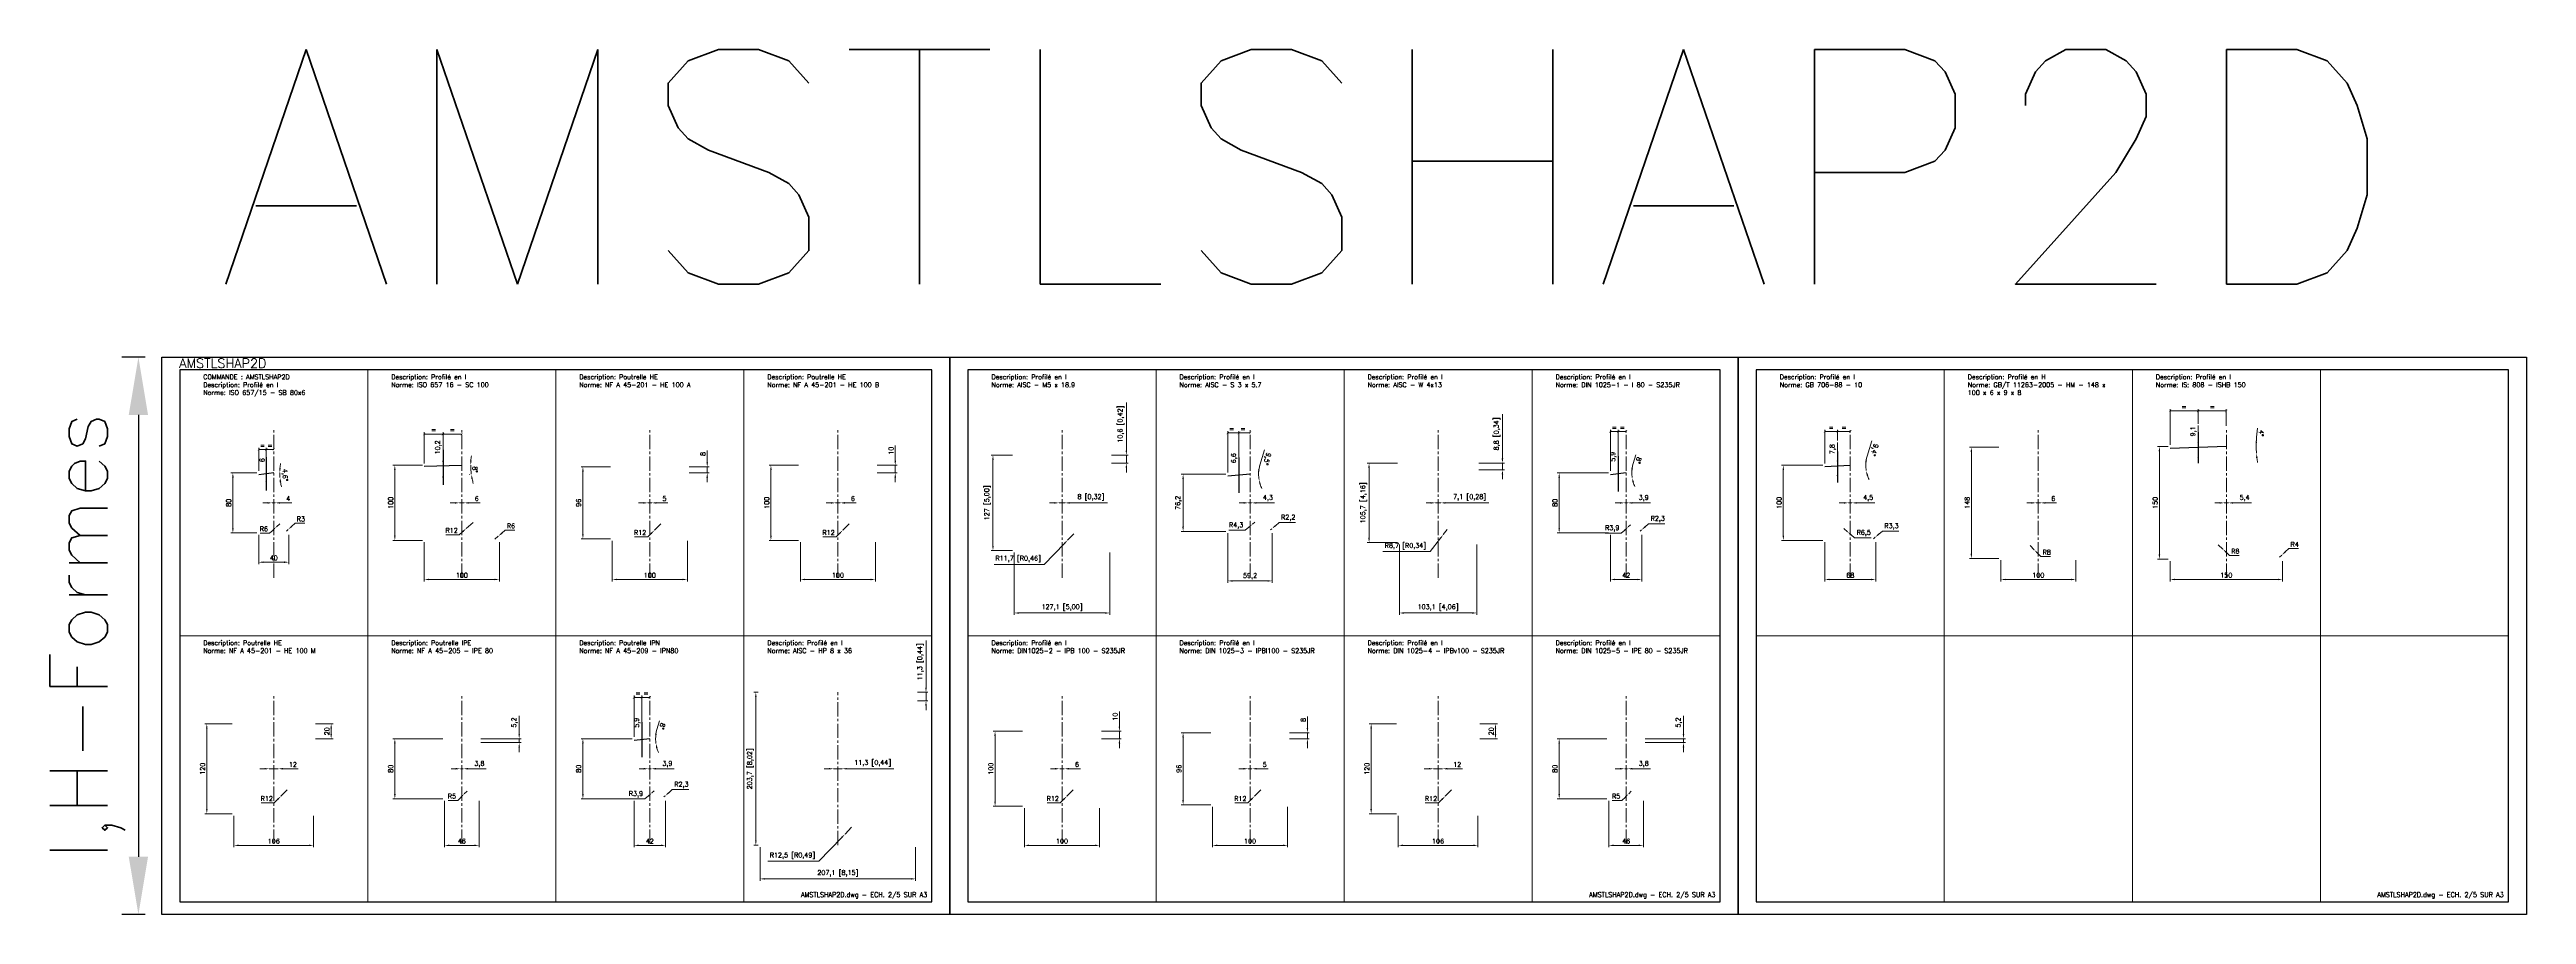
# Model space of a CAD drawing. Header units: millimetres. Extents: x -208 to 15225, y -440 to 4613.
# Drawn here: x -149 to 3150, y 2228 to 3380 of the extents above; entities that cross this region are included whole.
import ezdxf
from ezdxf.enums import TextEntityAlignment as Align

# ---------------------------------------------------------------- set-up
doc = ezdxf.new("R2010")
doc.units = ezdxf.units.MM
doc.linetypes.add('AXES2', pattern=[28.575, 19.05, -3.175, 3.175, -3.175])
doc.layers.get('Defpoints').update_dxf_attribs({"color": 41})
for name, color, linetype, lineweight in [('AXE', 2, 'AXES2', 18), ('COTE', 1, 'Continuous', 18), ('FIN', 1, 'Continuous', 18), ('TEXTE', 3, 'Continuous', 25)]:
    doc.layers.add(name, color=color, linetype=linetype, lineweight=lineweight)
doc.styles.get("Standard").update_dxf_attribs({"font": 'simplex.shx'})
doc.dimstyles.new('ALSTOM001', dxfattribs={"dimtxt": 3.5, "dimasz": 3.5, "dimexe": 1, "dimexo": 1, "dimgap": 1, "dimtad": 1, "dimrnd": 5e-09, "dimtxsty": 'Standard', "dimcen": 2.5, "dimclrd": 1, "dimclre": 1, "dimclrt": 3, "dimadec": 3, "dimazin": 2, "dimtm": 1e-09, "dimtfac": 1, "dimtmove": 0, "dimatfit": 0, "dimfxl": 1, "dimtolj": 1, "dimarcsym": 1})
doc.dimstyles.new('ALSTOM002_5SP', dxfattribs={"dimscale": 2.5, "dimtxt": 2.5, "dimasz": 2.5, "dimexe": 1, "dimexo": 1, "dimgap": 1, "dimtad": 1, "dimdec": 1, "dimtxsty": 'Standard', "dimcen": 2.5, "dimclrd": 1, "dimclre": 1, "dimclrt": 3, "dimadec": 1, "dimazin": 2, "dimtm": 1e-09, "dimtfac": 1, "dimtdec": 1, "dimtmove": 0, "dimatfit": 0, "dimfxl": 1, "dimtolj": 1, "dimtzin": 0, "dimlwd": 18, "dimlwe": 18, "dimarcsym": 1})
doc.dimstyles.new('ALSTOM002_5SP+ALTERN', dxfattribs={"dimscale": 2.5, "dimtxt": 2.5, "dimasz": 2.5, "dimexe": 1, "dimexo": 1, "dimgap": 1, "dimtad": 1, "dimdec": 1, "dimtxsty": 'Standard', "dimcen": 2.5, "dimclrd": 1, "dimclre": 1, "dimclrt": 3, "dimadec": 1, "dimazin": 2, "dimtm": 1e-09, "dimtfac": 1, "dimtdec": 1, "dimtmove": 0, "dimatfit": 0, "dimfxl": 1, "dimtolj": 1, "dimtzin": 0, "dimlwd": 18, "dimlwe": 18, "dimarcsym": 1})

# ---------------------------------------------------------------- blocks, each defined once
blk = doc.blocks.new('A3LASER')
at = {"color": 1}
for points in [[(-420, 0), (-420, 297), (0, 297), (0, 0)], [(-410.4, 6.8), (-9.6, 6.8), (-9.6, 290.2), (-410.4, 290.2)]]:
    blk.add_lwpolyline(points, close=True, dxfattribs=at)
blk = doc.blocks.new('*D43')
at = {"layer": 'COTE', "color": 1, "lineweight": 18, "transparency": 16777216}
for p, q in [((126.8, 2815.9), (92.3, 2815.9)), ((94.8, 2809.6), (94.8, 2742.1)), ((126.8, 2735.9), (92.3, 2735.9))]:
    blk.add_line(p, q, dxfattribs=at)
at = {"layer": 'COTE', "color": 1, "transparency": 16777216}
for points in [[(93.8, 2809.6), (95.9, 2809.6), (94.8, 2815.9)], [(93.8, 2742.1), (95.9, 2742.1), (94.8, 2735.9)]]:
    blk.add_solid(points, dxfattribs=at)
at = {"layer": 'Defpoints', "color": 0, "transparency": 16777216}
for p in [(129.3, 2815.9), (94.8, 2735.9), (129.3, 2735.9)]:
    blk.add_point(p, dxfattribs=at)
at = {"layer": 'COTE', "color": 3, "transparency": 16777216, "insert": (89.2, 2775.9), "char_height": 6.25, "attachment_point": 5, "rotation": 90}
blk.add_mtext('\\A1;80', dxfattribs=at)
blk = doc.blocks.new('*D44')
at = {"layer": 'COTE', "color": 1, "lineweight": 18, "transparency": 16777216}
for p, q in [((129.3, 2733.4), (129.3, 2694.3)), ((169.3, 2733.4), (169.3, 2694.3)), ((135.5, 2696.8), (163, 2696.8))]:
    blk.add_line(p, q, dxfattribs=at)
at = {"layer": 'COTE', "color": 1, "transparency": 16777216}
for points in [[(135.5, 2697.9), (135.5, 2695.8), (129.3, 2696.8)], [(163, 2697.9), (163, 2695.8), (169.3, 2696.8)]]:
    blk.add_solid(points, dxfattribs=at)
at = {"layer": 'Defpoints', "color": 0, "transparency": 16777216}
for p in [(129.3, 2735.9), (169.3, 2735.9), (169.3, 2696.8)]:
    blk.add_point(p, dxfattribs=at)
at = {"layer": 'COTE', "color": 3, "transparency": 16777216, "insert": (149.3, 2702.5), "char_height": 6.25, "attachment_point": 5}
blk.add_mtext('\\A1;40', dxfattribs=at)
blk = doc.blocks.new('*D45')
at = {"layer": 'COTE', "color": 1, "lineweight": 18, "transparency": 16777216}
for p, q in [((141, 2775.9), (134.8, 2775.9)), ((147.3, 2775.9), (151.3, 2775.9)), ((157.5, 2775.9), (173.2, 2775.9))]:
    blk.add_line(p, q, dxfattribs=at)
at = {"layer": 'COTE', "color": 1, "transparency": 16777216}
for points in [[(141, 2776.9), (141, 2774.8), (147.3, 2775.9)], [(157.5, 2776.9), (157.5, 2774.8), (151.3, 2775.9)]]:
    blk.add_solid(points, dxfattribs=at)
at = {"layer": 'Defpoints', "color": 0, "transparency": 16777216}
for p in [(147.3, 2775.9), (151.3, 2775.9), (151.3, 2775.9)]:
    blk.add_point(p, dxfattribs=at)
at = {"layer": 'COTE', "color": 3, "transparency": 16777216, "insert": (168.5, 2781.5), "char_height": 6.25, "attachment_point": 5}
blk.add_mtext('\\A1;4', dxfattribs=at)
blk = doc.blocks.new('*D46')
at = {"layer": 'COTE', "color": 1, "lineweight": 18, "transparency": 16777216}
for start, end in [(180, 184.5739), (170.6973, 175.3486), (189.2253, 193.8766)]:
    blk.add_arc((234.3, 2815.9), 77, start, end, dxfattribs=at)
at = {"layer": 'COTE', "color": 1, "transparency": 16777216}
for points in [[(158.6, 2822.1), (156.5, 2822.2), (157.3, 2815.9)], [(157.2, 2803.4), (159.3, 2803.7), (157.5, 2809.7)]]:
    blk.add_solid(points, dxfattribs=at)
at = {"layer": 'Defpoints', "color": 0, "transparency": 16777216}
for p in [(129.3, 2815.9), (156.8, 2809.7), (157.3, 2813.8), (166.5, 2810.5), (169.3, 2815.9)]:
    blk.add_point(p, dxfattribs=at)
at = {"layer": 'COTE', "color": 3, "transparency": 16777216, "insert": (163.6, 2813), "char_height": 6.25, "attachment_point": 5, "rotation": 272.287}
blk.add_mtext('\\A1;4,6°', dxfattribs=at)
blk = doc.blocks.new('*D47')
at = {"layer": 'COTE', "color": 1, "lineweight": 18, "transparency": 16777216}
for p, q in [((166.3, 2738.3), (168.5, 2740.3)), ((173.1, 2744.6), (177.7, 2748.8)), ((177.7, 2748.8), (190.6, 2748.8))]:
    blk.add_line(p, q, dxfattribs=at)
at = {"layer": 'COTE', "color": 1, "transparency": 16777216}
blk.add_solid([(172.4, 2745.3), (173.8, 2743.8), (168.5, 2740.3)], dxfattribs=at)
at = {"layer": 'Defpoints', "color": 0, "transparency": 16777216}
for p in [(168.5, 2740.3), (166.3, 2738.3)]:
    blk.add_point(p, dxfattribs=at)
at = {"layer": 'COTE', "color": 3, "transparency": 16777216, "insert": (185.4, 2754.4), "char_height": 6.25, "attachment_point": 5}
blk.add_mtext('\\A1;R3', dxfattribs=at)
blk = doc.blocks.new('*D48')
at = {"layer": 'COTE', "color": 1, "lineweight": 18, "transparency": 16777216}
for p, q in [((148.3, 2739.7), (143.7, 2735.5)), ((157.3, 2748.1), (152.9, 2744)), ((143.7, 2735.5), (131.1, 2735.5))]:
    blk.add_line(p, q, dxfattribs=at)
at = {"layer": 'COTE', "color": 1, "transparency": 16777216}
blk.add_solid([(147.6, 2740.5), (149, 2739), (152.9, 2744)], dxfattribs=at)
at = {"layer": 'Defpoints', "color": 0, "transparency": 16777216}
for p in [(152.9, 2744), (157.3, 2748.1)]:
    blk.add_point(p, dxfattribs=at)
at = {"layer": 'COTE', "color": 3, "transparency": 16777216, "insert": (136.1, 2741.1), "char_height": 6.25, "attachment_point": 5}
blk.add_mtext('\\A1;R6', dxfattribs=at)
blk = doc.blocks.new('*D49')
at = {"layer": 'COTE', "color": 1, "lineweight": 18, "transparency": 16777216}
for p, q in [((347.3, 2825.9), (308.1, 2825.9)), ((310.6, 2732.1), (310.6, 2819.6)), ((347.3, 2725.9), (308.1, 2725.9))]:
    blk.add_line(p, q, dxfattribs=at)
at = {"layer": 'COTE', "color": 1, "transparency": 16777216}
for points in [[(309.5, 2819.6), (311.6, 2819.6), (310.6, 2825.9)], [(309.5, 2732.1), (311.6, 2732.1), (310.6, 2725.9)]]:
    blk.add_solid(points, dxfattribs=at)
at = {"layer": 'Defpoints', "color": 0, "transparency": 16777216}
for p in [(310.6, 2825.9), (349.8, 2825.9), (349.8, 2725.9)]:
    blk.add_point(p, dxfattribs=at)
at = {"layer": 'COTE', "color": 3, "transparency": 16777216, "insert": (305, 2775.9), "char_height": 6.25, "attachment_point": 5, "rotation": 90}
blk.add_mtext('\\A1;100', dxfattribs=at)
blk = doc.blocks.new('*D50')
at = {"layer": 'COTE', "color": 1, "lineweight": 18, "transparency": 16777216}
for p, q in [((349.8, 2723.4), (349.8, 2671.3)), ((449.8, 2723.4), (449.8, 2671.3)), ((356, 2673.8), (443.5, 2673.8))]:
    blk.add_line(p, q, dxfattribs=at)
at = {"layer": 'COTE', "color": 1, "transparency": 16777216}
for points in [[(356, 2674.8), (356, 2672.8), (349.8, 2673.8)], [(443.5, 2674.8), (443.5, 2672.8), (449.8, 2673.8)]]:
    blk.add_solid(points, dxfattribs=at)
at = {"layer": 'Defpoints', "color": 0, "transparency": 16777216}
for p in [(349.8, 2725.9), (449.8, 2725.9), (449.8, 2673.8)]:
    blk.add_point(p, dxfattribs=at)
at = {"layer": 'COTE', "color": 3, "transparency": 16777216, "insert": (399.8, 2679.4), "char_height": 6.25, "attachment_point": 5}
blk.add_mtext('\\A1;100', dxfattribs=at)
blk = doc.blocks.new('*D51')
at = {"layer": 'COTE', "color": 1, "lineweight": 18, "transparency": 16777216}
for p, q in [((390.5, 2775.9), (384.3, 2775.9)), ((396.8, 2775.9), (402.8, 2775.9)), ((409, 2775.9), (424.1, 2775.9))]:
    blk.add_line(p, q, dxfattribs=at)
at = {"layer": 'COTE', "color": 1, "transparency": 16777216}
for points in [[(390.5, 2776.9), (390.5, 2774.8), (396.8, 2775.9)], [(409, 2776.9), (409, 2774.8), (402.8, 2775.9)]]:
    blk.add_solid(points, dxfattribs=at)
at = {"layer": 'Defpoints', "color": 0, "transparency": 16777216}
for p in [(396.8, 2775.9), (402.8, 2775.9), (402.8, 2775.9)]:
    blk.add_point(p, dxfattribs=at)
at = {"layer": 'COTE', "color": 3, "transparency": 16777216, "insert": (419.7, 2781.5), "char_height": 6.25, "attachment_point": 5}
blk.add_mtext('\\A1;6', dxfattribs=at)
blk = doc.blocks.new('*D52')
at = {"layer": 'COTE', "color": 1, "lineweight": 18, "transparency": 16777216}
blk.add_line((410.6, 2813.7), (409.9, 2813.6), dxfattribs=at)
for start, end in [(171.6537, 175.8269), (180, 188), (192.1731, 196.3463)]:
    blk.add_arc((497.4, 2825.9), 85.8, start, end, dxfattribs=at)
at = {"layer": 'COTE', "color": 1, "transparency": 16777216}
for points in [[(412.9, 2832.1), (410.8, 2832.2), (411.6, 2825.9)], [(412.5, 2807.6), (414.5, 2808), (412.4, 2813.9)]]:
    blk.add_solid(points, dxfattribs=at)
at = {"layer": 'Defpoints', "color": 0, "transparency": 16777216}
for p in [(349.8, 2825.9), (411.7, 2821.9), (413.1, 2814), (444.6, 2818.4), (449.8, 2825.9)]:
    blk.add_point(p, dxfattribs=at)
at = {"layer": 'COTE', "color": 3, "transparency": 16777216, "insert": (417.4, 2820.3), "char_height": 6.25, "attachment_point": 5, "rotation": 274}
blk.add_mtext('\\A1;8°', dxfattribs=at)
blk = doc.blocks.new('*D53')
at = {"layer": 'COTE', "color": 1, "lineweight": 18, "transparency": 16777216}
for p, q in [((414.8, 2749.6), (405.7, 2741.7)), ((396.3, 2733.5), (378.6, 2733.5)), ((401, 2737.6), (396.3, 2733.5))]:
    blk.add_line(p, q, dxfattribs=at)
at = {"layer": 'COTE', "color": 1, "transparency": 16777216}
blk.add_solid([(400.3, 2738.4), (401.7, 2736.8), (405.7, 2741.7)], dxfattribs=at)
at = {"layer": 'Defpoints', "color": 0, "transparency": 16777216}
for p in [(405.7, 2741.7), (414.8, 2749.6)]:
    blk.add_point(p, dxfattribs=at)
at = {"layer": 'COTE', "color": 3, "transparency": 16777216, "insert": (386.2, 2739.2), "char_height": 6.25, "attachment_point": 5}
blk.add_mtext('\\A1;R12', dxfattribs=at)
blk = doc.blocks.new('*D54')
at = {"layer": 'COTE', "color": 1, "lineweight": 18, "transparency": 16777216}
for p, q in [((453, 2735.4), (457.7, 2739.5)), ((457.7, 2739.5), (470.3, 2739.5)), ((443.8, 2727.4), (448.3, 2731.3))]:
    blk.add_line(p, q, dxfattribs=at)
at = {"layer": 'COTE', "color": 1, "transparency": 16777216}
blk.add_solid([(452.3, 2736.2), (453.7, 2734.6), (448.3, 2731.3)], dxfattribs=at)
at = {"layer": 'Defpoints', "color": 0, "transparency": 16777216}
for p in [(443.8, 2727.4), (448.3, 2731.3)]:
    blk.add_point(p, dxfattribs=at)
at = {"layer": 'COTE', "color": 3, "transparency": 16777216, "insert": (465.3, 2745.1), "char_height": 6.25, "attachment_point": 5}
blk.add_mtext('\\A1;R6', dxfattribs=at)
blk = doc.blocks.new('*D55')
at = {"layer": 'COTE', "color": 1, "lineweight": 18, "transparency": 16777216}
for p, q in [((139.3, 2822.1), (139.3, 2837.2)), ((139.3, 2809.9), (139.3, 2815.9)), ((139.3, 2803.6), (139.3, 2797.4))]:
    blk.add_line(p, q, dxfattribs=at)
at = {"layer": 'COTE', "color": 1, "transparency": 16777216}
for points in [[(138.2, 2822.1), (140.3, 2822.1), (139.3, 2815.9)], [(138.2, 2803.6), (140.3, 2803.6), (139.3, 2809.9)]]:
    blk.add_solid(points, dxfattribs=at)
at = {"layer": 'Defpoints', "color": 0, "transparency": 16777216}
for p in [(139.3, 2815.9), (139.3, 2815.9), (139.3, 2809.9)]:
    blk.add_point(p, dxfattribs=at)
at = {"layer": 'COTE', "color": 3, "transparency": 16777216, "insert": (133.7, 2832.8), "char_height": 6.25, "attachment_point": 5, "rotation": 90}
blk.add_mtext('\\A1;6', dxfattribs=at)
blk = doc.blocks.new('_ArchTick')
at = {"color": 0, "linetype": 'ByBlock', "const_width": 0.15}
blk.add_lwpolyline([(-0.5, -0.5), (0.5, 0.5)], dxfattribs=at)
blk = doc.blocks.new('*D56')
at = {"layer": 'COTE', "color": 1, "lineweight": 18, "transparency": 16777216}
for p, q in [((129.3, 2818.4), (129.3, 2849.4)), ((139.3, 2846.9), (129.3, 2846.9)), ((139.3, 2818.4), (139.3, 2849.4))]:
    blk.add_line(p, q, dxfattribs=at)
at = {"layer": 'Defpoints', "color": 0, "transparency": 16777216}
for p in [(129.3, 2846.9), (129.3, 2815.9), (139.3, 2815.9)]:
    blk.add_point(p, dxfattribs=at)
at = {"layer": 'COTE', "color": 1, "lineweight": 18, "transparency": 16777216, "xscale": 3.125, "yscale": 3.125, "zscale": 3.125, "rotation": 180}
blk.add_blockref('_ArchTick', (129.3, 2846.9), dxfattribs=at)
at = {"layer": 'COTE', "color": 1, "lineweight": 18, "transparency": 16777216, "xscale": 3.125, "yscale": 3.125, "zscale": 3.125}
blk.add_blockref('_ArchTick', (139.3, 2846.9), dxfattribs=at)
at = {"layer": 'COTE', "color": 3, "transparency": 16777216, "insert": (134.3, 2852.5), "char_height": 6.25, "attachment_point": 5}
blk.add_mtext('\\A1;=', dxfattribs=at)
blk = doc.blocks.new('*D57')
at = {"layer": 'COTE', "color": 1, "lineweight": 18, "transparency": 16777216}
for p, q in [((139.3, 2818.4), (139.3, 2849.4)), ((139.3, 2846.9), (149.3, 2846.9))]:
    blk.add_line(p, q, dxfattribs=at)
at = {"layer": 'Defpoints', "color": 0, "transparency": 16777216}
for p in [(149.3, 2846.9), (149.3, 2846.9), (139.3, 2815.9)]:
    blk.add_point(p, dxfattribs=at)
at = {"layer": 'COTE', "color": 1, "lineweight": 18, "transparency": 16777216, "xscale": 3.125, "yscale": 3.125, "zscale": 3.125, "rotation": 180}
blk.add_blockref('_ArchTick', (139.3, 2846.9), dxfattribs=at)
at = {"layer": 'COTE', "color": 1, "lineweight": 18, "transparency": 16777216, "xscale": 3.125, "yscale": 3.125, "zscale": 3.125}
blk.add_blockref('_ArchTick', (149.3, 2846.9), dxfattribs=at)
at = {"layer": 'COTE', "color": 3, "transparency": 16777216, "insert": (144.3, 2852.5), "char_height": 6.25, "attachment_point": 5}
blk.add_mtext('\\A1;=', dxfattribs=at)
blk = doc.blocks.new('*D59')
at = {"layer": 'COTE', "color": 1, "lineweight": 18, "transparency": 16777216}
for p, q in [((374.8, 2832.1), (374.8, 2861.2)), ((374.8, 2815.7), (374.8, 2825.9)), ((374.8, 2809.4), (374.8, 2803.2))]:
    blk.add_line(p, q, dxfattribs=at)
at = {"layer": 'COTE', "color": 1, "transparency": 16777216}
for points in [[(373.7, 2832.1), (375.8, 2832.1), (374.8, 2825.9)], [(373.7, 2809.4), (375.8, 2809.4), (374.8, 2815.7)]]:
    blk.add_solid(points, dxfattribs=at)
at = {"layer": 'Defpoints', "color": 0, "transparency": 16777216}
for p in [(374.8, 2825.9), (374.8, 2825.9), (374.8, 2815.7)]:
    blk.add_point(p, dxfattribs=at)
at = {"layer": 'COTE', "color": 3, "transparency": 16777216, "insert": (368.5, 2849.8), "char_height": 6.25, "attachment_point": 5, "rotation": 90}
blk.add_mtext('\\A1;10,2', dxfattribs=at)
blk = doc.blocks.new('*D60')
at = {"layer": 'COTE', "color": 1, "lineweight": 18, "transparency": 16777216}
for p, q in [((349.8, 2828.4), (349.8, 2870)), ((374.8, 2867.5), (349.8, 2867.5)), ((374.8, 2828.4), (374.8, 2870))]:
    blk.add_line(p, q, dxfattribs=at)
at = {"layer": 'Defpoints', "color": 0, "transparency": 16777216}
for p in [(349.8, 2867.5), (349.8, 2825.9), (374.8, 2825.9)]:
    blk.add_point(p, dxfattribs=at)
at = {"layer": 'COTE', "color": 1, "lineweight": 18, "transparency": 16777216, "xscale": 3.125, "yscale": 3.125, "zscale": 3.125, "rotation": 180}
blk.add_blockref('_ArchTick', (349.8, 2867.5), dxfattribs=at)
at = {"layer": 'COTE', "color": 1, "lineweight": 18, "transparency": 16777216, "xscale": 3.125, "yscale": 3.125, "zscale": 3.125}
blk.add_blockref('_ArchTick', (374.8, 2867.5), dxfattribs=at)
at = {"layer": 'COTE', "color": 3, "transparency": 16777216, "insert": (362.3, 2873.1), "char_height": 6.25, "attachment_point": 5}
blk.add_mtext('\\A1;=', dxfattribs=at)
blk = doc.blocks.new('*D61')
at = {"layer": 'COTE', "color": 1, "lineweight": 18, "transparency": 16777216}
for p, q in [((374.8, 2828.4), (374.8, 2870)), ((374.8, 2867.5), (399.8, 2867.5))]:
    blk.add_line(p, q, dxfattribs=at)
at = {"layer": 'Defpoints', "color": 0, "transparency": 16777216}
for p in [(399.8, 2867.5), (399.8, 2867.5), (374.8, 2825.9)]:
    blk.add_point(p, dxfattribs=at)
at = {"layer": 'COTE', "color": 1, "lineweight": 18, "transparency": 16777216, "xscale": 3.125, "yscale": 3.125, "zscale": 3.125, "rotation": 180}
blk.add_blockref('_ArchTick', (374.8, 2867.5), dxfattribs=at)
at = {"layer": 'COTE', "color": 1, "lineweight": 18, "transparency": 16777216, "xscale": 3.125, "yscale": 3.125, "zscale": 3.125}
blk.add_blockref('_ArchTick', (399.8, 2867.5), dxfattribs=at)
at = {"layer": 'COTE', "color": 3, "transparency": 16777216, "insert": (387.3, 2873.1), "char_height": 6.25, "attachment_point": 5}
blk.add_mtext('\\A1;=', dxfattribs=at)
blk = doc.blocks.new('*D63')
at = {"layer": 'COTE', "color": 1, "lineweight": 18, "transparency": 16777216}
for p, q in [((597.7, 2823.9), (558.6, 2823.9)), ((561.1, 2734.1), (561.1, 2817.6)), ((597.7, 2727.9), (558.6, 2727.9))]:
    blk.add_line(p, q, dxfattribs=at)
at = {"layer": 'COTE', "color": 1, "transparency": 16777216}
for points in [[(560, 2817.6), (562.1, 2817.6), (561.1, 2823.9)], [(560, 2734.1), (562.1, 2734.1), (561.1, 2727.9)]]:
    blk.add_solid(points, dxfattribs=at)
at = {"layer": 'Defpoints', "color": 0, "transparency": 16777216}
for p in [(561.1, 2823.9), (600.2, 2823.9), (600.2, 2727.9)]:
    blk.add_point(p, dxfattribs=at)
at = {"layer": 'COTE', "color": 3, "transparency": 16777216, "insert": (555.4, 2775.9), "char_height": 6.25, "attachment_point": 5, "rotation": 90}
blk.add_mtext('\\A1;96', dxfattribs=at)
blk = doc.blocks.new('*D64')
at = {"layer": 'COTE', "color": 1, "lineweight": 18, "transparency": 16777216}
for p, q in [((600.2, 2725.4), (600.2, 2671.3)), ((700.2, 2725.4), (700.2, 2671.3)), ((606.5, 2673.8), (694, 2673.8))]:
    blk.add_line(p, q, dxfattribs=at)
at = {"layer": 'COTE', "color": 1, "transparency": 16777216}
for points in [[(606.5, 2674.8), (606.5, 2672.8), (600.2, 2673.8)], [(694, 2674.8), (694, 2672.8), (700.2, 2673.8)]]:
    blk.add_solid(points, dxfattribs=at)
at = {"layer": 'Defpoints', "color": 0, "transparency": 16777216}
for p in [(600.2, 2727.9), (700.2, 2727.9), (700.2, 2673.8)]:
    blk.add_point(p, dxfattribs=at)
at = {"layer": 'COTE', "color": 3, "transparency": 16777216, "insert": (650.2, 2679.4), "char_height": 6.25, "attachment_point": 5}
blk.add_mtext('\\A1;100', dxfattribs=at)
blk = doc.blocks.new('*D65')
at = {"layer": 'COTE', "color": 1, "lineweight": 18, "transparency": 16777216}
for p, q in [((641.5, 2775.9), (635.2, 2775.9)), ((647.7, 2775.9), (652.7, 2775.9)), ((659, 2775.9), (674.4, 2775.9))]:
    blk.add_line(p, q, dxfattribs=at)
at = {"layer": 'COTE', "color": 1, "transparency": 16777216}
for points in [[(641.5, 2776.9), (641.5, 2774.8), (647.7, 2775.9)], [(659, 2776.9), (659, 2774.8), (652.7, 2775.9)]]:
    blk.add_solid(points, dxfattribs=at)
at = {"layer": 'Defpoints', "color": 0, "transparency": 16777216}
for p in [(647.7, 2775.9), (652.7, 2775.9), (652.7, 2775.9)]:
    blk.add_point(p, dxfattribs=at)
at = {"layer": 'COTE', "color": 3, "transparency": 16777216, "insert": (669.8, 2781.5), "char_height": 6.25, "attachment_point": 5}
blk.add_mtext('\\A1;5', dxfattribs=at)
blk = doc.blocks.new('*D66')
at = {"layer": 'COTE', "color": 1, "lineweight": 18, "transparency": 16777216}
for p, q in [((664.7, 2747.9), (656.3, 2739.4)), ((647.4, 2730.5), (629.7, 2730.5)), ((651.8, 2735), (647.4, 2730.5))]:
    blk.add_line(p, q, dxfattribs=at)
at = {"layer": 'COTE', "color": 1, "transparency": 16777216}
blk.add_solid([(651.1, 2735.7), (652.6, 2734.2), (656.3, 2739.4)], dxfattribs=at)
at = {"layer": 'Defpoints', "color": 0, "transparency": 16777216}
for p in [(656.3, 2739.4), (664.7, 2747.9)]:
    blk.add_point(p, dxfattribs=at)
at = {"layer": 'COTE', "color": 3, "transparency": 16777216, "insert": (637.3, 2736.2), "char_height": 6.25, "attachment_point": 5}
blk.add_mtext('\\A1;R12', dxfattribs=at)
blk = doc.blocks.new('*D62')
at = {"layer": 'COTE', "color": 1, "lineweight": 18, "transparency": 16777216}
for p, q in [((726.7, 2830.1), (726.7, 2845.5)), ((702.7, 2823.9), (729.2, 2823.9)), ((702.7, 2815.9), (729.2, 2815.9)), ((726.7, 2815.9), (726.7, 2823.9)), ((726.7, 2809.6), (726.7, 2803.4))]:
    blk.add_line(p, q, dxfattribs=at)
at = {"layer": 'COTE', "color": 1, "transparency": 16777216}
for points in [[(725.6, 2830.1), (727.7, 2830.1), (726.7, 2823.9)], [(725.6, 2809.6), (727.7, 2809.6), (726.7, 2815.9)]]:
    blk.add_solid(points, dxfattribs=at)
at = {"layer": 'Defpoints', "color": 0, "transparency": 16777216}
for p in [(700.2, 2823.9), (700.2, 2815.9), (726.7, 2823.9)]:
    blk.add_point(p, dxfattribs=at)
at = {"layer": 'COTE', "color": 3, "transparency": 16777216, "insert": (721, 2841), "char_height": 6.25, "attachment_point": 5, "rotation": 90}
blk.add_mtext('\\A1;8', dxfattribs=at)
blk = doc.blocks.new('*D67')
at = {"layer": 'COTE', "color": 1, "lineweight": 18, "transparency": 16777216}
for p, q in [((848.2, 2825.9), (809, 2825.9)), ((811.5, 2732.1), (811.5, 2819.6)), ((848.2, 2725.9), (809, 2725.9))]:
    blk.add_line(p, q, dxfattribs=at)
at = {"layer": 'COTE', "color": 1, "transparency": 16777216}
for points in [[(810.5, 2819.6), (812.6, 2819.6), (811.5, 2825.9)], [(810.5, 2732.1), (812.6, 2732.1), (811.5, 2725.9)]]:
    blk.add_solid(points, dxfattribs=at)
at = {"layer": 'Defpoints', "color": 0, "transparency": 16777216}
for p in [(811.5, 2825.9), (850.7, 2825.9), (850.7, 2725.9)]:
    blk.add_point(p, dxfattribs=at)
at = {"layer": 'COTE', "color": 3, "transparency": 16777216, "insert": (805.9, 2775.9), "char_height": 6.25, "attachment_point": 5, "rotation": 90}
blk.add_mtext('\\A1;100', dxfattribs=at)
blk = doc.blocks.new('*D68')
at = {"layer": 'COTE', "color": 1, "lineweight": 18, "transparency": 16777216}
for p, q in [((850.7, 2723.4), (850.7, 2671.3)), ((950.7, 2723.4), (950.7, 2671.3)), ((857, 2673.8), (944.5, 2673.8))]:
    blk.add_line(p, q, dxfattribs=at)
at = {"layer": 'COTE', "color": 1, "transparency": 16777216}
for points in [[(857, 2674.8), (857, 2672.8), (850.7, 2673.8)], [(944.5, 2674.8), (944.5, 2672.8), (950.7, 2673.8)]]:
    blk.add_solid(points, dxfattribs=at)
at = {"layer": 'Defpoints', "color": 0, "transparency": 16777216}
for p in [(850.7, 2725.9), (950.7, 2725.9), (950.7, 2673.8)]:
    blk.add_point(p, dxfattribs=at)
at = {"layer": 'COTE', "color": 3, "transparency": 16777216, "insert": (900.7, 2679.4), "char_height": 6.25, "attachment_point": 5}
blk.add_mtext('\\A1;100', dxfattribs=at)
blk = doc.blocks.new('*D69')
at = {"layer": 'COTE', "color": 1, "lineweight": 18, "transparency": 16777216}
for p, q in [((891.5, 2775.9), (885.2, 2775.9)), ((897.7, 2775.9), (903.7, 2775.9)), ((910, 2775.9), (925.1, 2775.9))]:
    blk.add_line(p, q, dxfattribs=at)
at = {"layer": 'COTE', "color": 1, "transparency": 16777216}
for points in [[(891.5, 2776.9), (891.5, 2774.8), (897.7, 2775.9)], [(910, 2776.9), (910, 2774.8), (903.7, 2775.9)]]:
    blk.add_solid(points, dxfattribs=at)
at = {"layer": 'Defpoints', "color": 0, "transparency": 16777216}
for p in [(897.7, 2775.9), (903.7, 2775.9), (903.7, 2775.9)]:
    blk.add_point(p, dxfattribs=at)
at = {"layer": 'COTE', "color": 3, "transparency": 16777216, "insert": (920.7, 2781.5), "char_height": 6.25, "attachment_point": 5}
blk.add_mtext('\\A1;6', dxfattribs=at)
blk = doc.blocks.new('*D70')
at = {"layer": 'COTE', "color": 1, "lineweight": 18, "transparency": 16777216}
for p, q in [((915.7, 2747.9), (907.2, 2739.4)), ((898.4, 2730.5), (880.7, 2730.5)), ((902.8, 2735), (898.4, 2730.5))]:
    blk.add_line(p, q, dxfattribs=at)
at = {"layer": 'COTE', "color": 1, "transparency": 16777216}
blk.add_solid([(902.1, 2735.7), (903.5, 2734.2), (907.2, 2739.4)], dxfattribs=at)
at = {"layer": 'Defpoints', "color": 0, "transparency": 16777216}
for p in [(907.2, 2739.4), (915.7, 2747.9)]:
    blk.add_point(p, dxfattribs=at)
at = {"layer": 'COTE', "color": 3, "transparency": 16777216, "insert": (888.3, 2736.2), "char_height": 6.25, "attachment_point": 5}
blk.add_mtext('\\A1;R12', dxfattribs=at)
blk = doc.blocks.new('*D71')
at = {"layer": 'COTE', "color": 1, "lineweight": 18, "transparency": 16777216}
for p, q in [((977.1, 2832.1), (977.1, 2852.3)), ((953.2, 2825.9), (979.6, 2825.9)), ((953.2, 2815.9), (979.6, 2815.9)), ((977.1, 2815.9), (977.1, 2825.9)), ((977.1, 2809.6), (977.1, 2803.4))]:
    blk.add_line(p, q, dxfattribs=at)
at = {"layer": 'COTE', "color": 1, "transparency": 16777216}
for points in [[(976.1, 2832.1), (978.2, 2832.1), (977.1, 2825.9)], [(976.1, 2809.6), (978.2, 2809.6), (977.1, 2815.9)]]:
    blk.add_solid(points, dxfattribs=at)
at = {"layer": 'Defpoints', "color": 0, "transparency": 16777216}
for p in [(950.7, 2825.9), (950.7, 2815.9), (977.1, 2825.9)]:
    blk.add_point(p, dxfattribs=at)
at = {"layer": 'COTE', "color": 3, "transparency": 16777216, "insert": (971.5, 2845.3), "char_height": 6.25, "attachment_point": 5, "rotation": 90}
blk.add_mtext('\\A1;10', dxfattribs=at)
blk = doc.blocks.new('*D72')
at = {"layer": 'COTE', "color": 1, "lineweight": 18, "transparency": 16777216}
for p, q in [((93.8, 2481.6), (57.6, 2481.6)), ((60.1, 2367.9), (60.1, 2475.4)), ((93.8, 2361.6), (57.6, 2361.6))]:
    blk.add_line(p, q, dxfattribs=at)
at = {"layer": 'COTE', "color": 1, "transparency": 16777216}
for points in [[(59.1, 2475.4), (61.1, 2475.4), (60.1, 2481.6)], [(59.1, 2367.9), (61.1, 2367.9), (60.1, 2361.6)]]:
    blk.add_solid(points, dxfattribs=at)
at = {"layer": 'Defpoints', "color": 0, "transparency": 16777216}
for p in [(60.1, 2481.6), (96.3, 2481.6), (96.3, 2361.6)]:
    blk.add_point(p, dxfattribs=at)
at = {"layer": 'COTE', "color": 3, "transparency": 16777216, "insert": (54.5, 2421.6), "char_height": 6.25, "attachment_point": 5, "rotation": 90}
blk.add_mtext('\\A1;120', dxfattribs=at)
blk = doc.blocks.new('*D73')
at = {"layer": 'COTE', "color": 1, "lineweight": 18, "transparency": 16777216}
for p, q in [((96.3, 2359.1), (96.3, 2317)), ((202.3, 2359.1), (202.3, 2317)), ((102.5, 2319.5), (196, 2319.5))]:
    blk.add_line(p, q, dxfattribs=at)
at = {"layer": 'COTE', "color": 1, "transparency": 16777216}
for points in [[(102.5, 2320.6), (102.5, 2318.5), (96.3, 2319.5)], [(196, 2320.6), (196, 2318.5), (202.3, 2319.5)]]:
    blk.add_solid(points, dxfattribs=at)
at = {"layer": 'Defpoints', "color": 0, "transparency": 16777216}
for p in [(96.3, 2361.6), (202.3, 2361.6), (202.3, 2319.5)]:
    blk.add_point(p, dxfattribs=at)
at = {"layer": 'COTE', "color": 3, "transparency": 16777216, "insert": (149.3, 2325.2), "char_height": 6.25, "attachment_point": 5}
blk.add_mtext('\\A1;106', dxfattribs=at)
blk = doc.blocks.new('*D74')
at = {"layer": 'COTE', "color": 1, "lineweight": 18, "transparency": 16777216}
for p, q in [((137, 2421.6), (130.8, 2421.6)), ((143.3, 2421.6), (155.3, 2421.6)), ((161.5, 2421.6), (181.7, 2421.6))]:
    blk.add_line(p, q, dxfattribs=at)
at = {"layer": 'COTE', "color": 1, "transparency": 16777216}
for points in [[(137, 2422.7), (137, 2420.6), (143.3, 2421.6)], [(161.5, 2422.7), (161.5, 2420.6), (155.3, 2421.6)]]:
    blk.add_solid(points, dxfattribs=at)
at = {"layer": 'Defpoints', "color": 0, "transparency": 16777216}
for p in [(143.3, 2421.6), (155.3, 2421.6), (155.3, 2421.6)]:
    blk.add_point(p, dxfattribs=at)
at = {"layer": 'COTE', "color": 3, "transparency": 16777216, "insert": (174.7, 2427.3), "char_height": 6.25, "attachment_point": 5}
blk.add_mtext('\\A1;12', dxfattribs=at)
blk = doc.blocks.new('*D75')
at = {"layer": 'COTE', "color": 1, "lineweight": 18, "transparency": 16777216}
for p, q in [((150, 2376.3), (132.3, 2376.3)), ((154.4, 2380.7), (150, 2376.3)), ((167.3, 2393.6), (158.8, 2385.1))]:
    blk.add_line(p, q, dxfattribs=at)
at = {"layer": 'COTE', "color": 1, "transparency": 16777216}
blk.add_solid([(153.6, 2381.5), (155.1, 2380), (158.8, 2385.1)], dxfattribs=at)
at = {"layer": 'Defpoints', "color": 0, "transparency": 16777216}
for p in [(158.8, 2385.1), (167.3, 2393.6)]:
    blk.add_point(p, dxfattribs=at)
at = {"layer": 'COTE', "color": 3, "transparency": 16777216, "insert": (139.9, 2381.9), "char_height": 6.25, "attachment_point": 5}
blk.add_mtext('\\A1;R12', dxfattribs=at)
blk = doc.blocks.new('*D76')
at = {"layer": 'COTE', "color": 1, "lineweight": 18, "transparency": 16777216}
for p, q in [((204.8, 2481.6), (228.2, 2481.6)), ((225.7, 2467.9), (225.7, 2475.4)), ((204.8, 2461.6), (228.2, 2461.6))]:
    blk.add_line(p, q, dxfattribs=at)
at = {"layer": 'COTE', "color": 1, "transparency": 16777216}
for points in [[(224.7, 2475.4), (226.8, 2475.4), (225.7, 2481.6)], [(224.7, 2467.9), (226.8, 2467.9), (225.7, 2461.6)]]:
    blk.add_solid(points, dxfattribs=at)
at = {"layer": 'Defpoints', "color": 0, "transparency": 16777216}
for p in [(202.3, 2481.6), (225.7, 2481.6), (202.3, 2461.6)]:
    blk.add_point(p, dxfattribs=at)
at = {"layer": 'COTE', "color": 3, "transparency": 16777216, "insert": (220.1, 2471.6), "char_height": 6.25, "attachment_point": 5, "rotation": 90}
blk.add_mtext('\\A1;20', dxfattribs=at)
blk = doc.blocks.new('*D77')
at = {"layer": 'COTE', "color": 1, "lineweight": 18, "transparency": 16777216}
for p, q in [((374.3, 2461.6), (308.1, 2461.6)), ((310.6, 2387.9), (310.6, 2455.4)), ((374.3, 2381.6), (308.1, 2381.6))]:
    blk.add_line(p, q, dxfattribs=at)
at = {"layer": 'COTE', "color": 1, "transparency": 16777216}
for points in [[(309.5, 2455.4), (311.6, 2455.4), (310.6, 2461.6)], [(309.5, 2387.9), (311.6, 2387.9), (310.6, 2381.6)]]:
    blk.add_solid(points, dxfattribs=at)
at = {"layer": 'Defpoints', "color": 0, "transparency": 16777216}
for p in [(310.6, 2461.6), (376.8, 2461.6), (376.8, 2381.6)]:
    blk.add_point(p, dxfattribs=at)
at = {"layer": 'COTE', "color": 3, "transparency": 16777216, "insert": (305, 2421.6), "char_height": 6.25, "attachment_point": 5, "rotation": 90}
blk.add_mtext('\\A1;80', dxfattribs=at)
blk = doc.blocks.new('*D78')
at = {"layer": 'COTE', "color": 1, "lineweight": 18, "transparency": 16777216}
for p, q in [((376.8, 2379.1), (376.8, 2317)), ((422.8, 2379.1), (422.8, 2317)), ((383, 2319.5), (416.5, 2319.5))]:
    blk.add_line(p, q, dxfattribs=at)
at = {"layer": 'COTE', "color": 1, "transparency": 16777216}
for points in [[(383, 2320.6), (383, 2318.5), (376.8, 2319.5)], [(416.5, 2320.6), (416.5, 2318.5), (422.8, 2319.5)]]:
    blk.add_solid(points, dxfattribs=at)
at = {"layer": 'Defpoints', "color": 0, "transparency": 16777216}
for p in [(376.8, 2381.6), (422.8, 2381.6), (422.8, 2319.5)]:
    blk.add_point(p, dxfattribs=at)
at = {"layer": 'COTE', "color": 3, "transparency": 16777216, "insert": (399.8, 2325.2), "char_height": 6.25, "attachment_point": 5}
blk.add_mtext('\\A1;46', dxfattribs=at)
blk = doc.blocks.new('*D79')
at = {"layer": 'COTE', "color": 1, "lineweight": 18, "transparency": 16777216}
for p, q in [((391.6, 2421.6), (385.4, 2421.6)), ((397.9, 2421.6), (401.7, 2421.6)), ((407.9, 2421.6), (432.3, 2421.6))]:
    blk.add_line(p, q, dxfattribs=at)
at = {"layer": 'COTE', "color": 1, "transparency": 16777216}
for points in [[(391.6, 2422.7), (391.6, 2420.6), (397.9, 2421.6)], [(407.9, 2422.7), (407.9, 2420.6), (401.7, 2421.6)]]:
    blk.add_solid(points, dxfattribs=at)
at = {"layer": 'Defpoints', "color": 0, "transparency": 16777216}
for p in [(397.9, 2421.6), (401.7, 2421.6), (401.7, 2421.6)]:
    blk.add_point(p, dxfattribs=at)
at = {"layer": 'COTE', "color": 3, "transparency": 16777216, "insert": (423.2, 2427.8), "char_height": 6.25, "attachment_point": 5}
blk.add_mtext('\\A1;3,8', dxfattribs=at)
blk = doc.blocks.new('*D80')
at = {"layer": 'COTE', "color": 1, "lineweight": 18, "transparency": 16777216}
for p, q in [((394.3, 2379.5), (381.4, 2379.5)), ((398.7, 2383.9), (394.3, 2379.5)), ((406.7, 2391.8), (403.1, 2388.3))]:
    blk.add_line(p, q, dxfattribs=at)
at = {"layer": 'COTE', "color": 1, "transparency": 16777216}
blk.add_solid([(398, 2384.6), (399.4, 2383.1), (403.1, 2388.3)], dxfattribs=at)
at = {"layer": 'Defpoints', "color": 0, "transparency": 16777216}
for p in [(403.1, 2388.3), (406.7, 2391.8)]:
    blk.add_point(p, dxfattribs=at)
at = {"layer": 'COTE', "color": 3, "transparency": 16777216, "insert": (386.6, 2385.1), "char_height": 6.25, "attachment_point": 5}
blk.add_mtext('\\A1;R5', dxfattribs=at)
blk = doc.blocks.new('*D81')
at = {"layer": 'COTE', "color": 1, "lineweight": 18, "transparency": 16777216}
for p, q in [((476.2, 2467.9), (476.2, 2492.2)), ((425.3, 2461.6), (478.7, 2461.6)), ((425.3, 2456.4), (478.7, 2456.4)), ((476.2, 2456.4), (476.2, 2461.6)), ((476.2, 2450.2), (476.2, 2443.9))]:
    blk.add_line(p, q, dxfattribs=at)
at = {"layer": 'COTE', "color": 1, "transparency": 16777216}
for points in [[(475.2, 2467.9), (477.2, 2467.9), (476.2, 2461.6)], [(475.2, 2450.2), (477.2, 2450.2), (476.2, 2456.4)]]:
    blk.add_solid(points, dxfattribs=at)
at = {"layer": 'Defpoints', "color": 0, "transparency": 16777216}
for p in [(422.8, 2461.6), (422.8, 2456.4), (476.2, 2461.6)]:
    blk.add_point(p, dxfattribs=at)
at = {"layer": 'COTE', "color": 3, "transparency": 16777216, "insert": (470, 2483.2), "char_height": 6.25, "attachment_point": 5, "rotation": 90}
blk.add_mtext('\\A1;5,2', dxfattribs=at)
blk = doc.blocks.new('*D82')
at = {"layer": 'COTE', "color": 1, "lineweight": 18, "transparency": 16777216}
for p, q in [((626.7, 2461.6), (558.6, 2461.6)), ((561.1, 2387.9), (561.1, 2455.4)), ((626.7, 2381.6), (558.6, 2381.6))]:
    blk.add_line(p, q, dxfattribs=at)
at = {"layer": 'COTE', "color": 1, "transparency": 16777216}
for points in [[(560, 2455.4), (562.1, 2455.4), (561.1, 2461.6)], [(560, 2387.9), (562.1, 2387.9), (561.1, 2381.6)]]:
    blk.add_solid(points, dxfattribs=at)
at = {"layer": 'Defpoints', "color": 0, "transparency": 16777216}
for p in [(561.1, 2461.6), (629.2, 2461.6), (629.2, 2381.6)]:
    blk.add_point(p, dxfattribs=at)
at = {"layer": 'COTE', "color": 3, "transparency": 16777216, "insert": (555.4, 2421.6), "char_height": 6.25, "attachment_point": 5, "rotation": 90}
blk.add_mtext('\\A1;80', dxfattribs=at)
blk = doc.blocks.new('*D83')
at = {"layer": 'COTE', "color": 1, "lineweight": 18, "transparency": 16777216}
for p, q in [((629.2, 2379.1), (629.2, 2317)), ((671.2, 2379.1), (671.2, 2317)), ((635.5, 2319.5), (665, 2319.5))]:
    blk.add_line(p, q, dxfattribs=at)
at = {"layer": 'COTE', "color": 1, "transparency": 16777216}
for points in [[(635.5, 2320.6), (635.5, 2318.5), (629.2, 2319.5)], [(665, 2320.6), (665, 2318.5), (671.2, 2319.5)]]:
    blk.add_solid(points, dxfattribs=at)
at = {"layer": 'Defpoints', "color": 0, "transparency": 16777216}
for p in [(629.2, 2381.6), (671.2, 2381.6), (671.2, 2319.5)]:
    blk.add_point(p, dxfattribs=at)
at = {"layer": 'COTE', "color": 3, "transparency": 16777216, "insert": (650.2, 2325.2), "char_height": 6.25, "attachment_point": 5}
blk.add_mtext('\\A1;42', dxfattribs=at)
blk = doc.blocks.new('*D84')
at = {"layer": 'COTE', "color": 1, "lineweight": 18, "transparency": 16777216}
for p, q in [((642, 2421.6), (635.8, 2421.6)), ((648.3, 2421.6), (652.2, 2421.6)), ((658.4, 2421.6), (682.5, 2421.6))]:
    blk.add_line(p, q, dxfattribs=at)
at = {"layer": 'COTE', "color": 1, "transparency": 16777216}
for points in [[(642, 2422.7), (642, 2420.6), (648.3, 2421.6)], [(658.4, 2422.7), (658.4, 2420.6), (652.2, 2421.6)]]:
    blk.add_solid(points, dxfattribs=at)
at = {"layer": 'Defpoints', "color": 0, "transparency": 16777216}
for p in [(648.3, 2421.6), (652.2, 2421.6), (652.2, 2421.6)]:
    blk.add_point(p, dxfattribs=at)
at = {"layer": 'COTE', "color": 3, "transparency": 16777216, "insert": (673.6, 2427.8), "char_height": 6.25, "attachment_point": 5}
blk.add_mtext('\\A1;3,9', dxfattribs=at)
blk = doc.blocks.new('*D85')
at = {"layer": 'COTE', "color": 1, "lineweight": 18, "transparency": 16777216}
for p, q in [((643.7, 2381.4), (622.2, 2381.4)), ((648.4, 2385.5), (643.7, 2381.4)), ((656.1, 2392.1), (653.1, 2389.6))]:
    blk.add_line(p, q, dxfattribs=at)
at = {"layer": 'COTE', "color": 1, "transparency": 16777216}
blk.add_solid([(647.7, 2386.2), (649.1, 2384.7), (653.1, 2389.6)], dxfattribs=at)
at = {"layer": 'Defpoints', "color": 0, "transparency": 16777216}
for p in [(653.1, 2389.6), (656.1, 2392.1)]:
    blk.add_point(p, dxfattribs=at)
at = {"layer": 'COTE', "color": 3, "transparency": 16777216, "insert": (631.7, 2387.6), "char_height": 6.25, "attachment_point": 5}
blk.add_mtext('\\A1;R3,9', dxfattribs=at)
blk = doc.blocks.new('*D86')
at = {"layer": 'COTE', "color": 1, "lineweight": 18, "transparency": 16777216}
for p, q in [((668.9, 2384.1), (670.7, 2385.6)), ((675.4, 2389.7), (680.1, 2393.8)), ((680.1, 2393.8), (702, 2393.8))]:
    blk.add_line(p, q, dxfattribs=at)
at = {"layer": 'COTE', "color": 1, "transparency": 16777216}
blk.add_solid([(674.7, 2390.5), (676.1, 2388.9), (670.7, 2385.6)], dxfattribs=at)
at = {"layer": 'Defpoints', "color": 0, "transparency": 16777216}
for p in [(668.9, 2384.1), (670.7, 2385.6)]:
    blk.add_point(p, dxfattribs=at)
at = {"layer": 'COTE', "color": 3, "transparency": 16777216, "insert": (692.3, 2400), "char_height": 6.25, "attachment_point": 5}
blk.add_mtext('\\A1;R2,3', dxfattribs=at)
blk = doc.blocks.new('*D87')
at = {"layer": 'COTE', "color": 1, "lineweight": 18, "transparency": 16777216}
blk.add_line((659.6, 2474), (663, 2485.7), dxfattribs=at)
for start, end in [(164.0276, 180), (180, 187.9696), (164.0664, 172.0332), (195.9364, 203.9032)]:
    blk.add_arc((702.9, 2461.6), 45, start, end, dxfattribs=at)
at = {"layer": 'COTE', "color": 1, "transparency": 16777216}
for points in [[(659.4, 2467.8), (657.3, 2467.9), (657.9, 2461.6)], [(658.6, 2449.1), (660.6, 2449.5), (658.3, 2455.4)]]:
    blk.add_solid(points, dxfattribs=at)
at = {"layer": 'Defpoints', "color": 0, "transparency": 16777216}
for p in [(629.2, 2461.6), (655.5, 2455), (658.1, 2457.5), (669.3, 2456.9), (671.2, 2461.6)]:
    blk.add_point(p, dxfattribs=at)
at = {"layer": 'COTE', "color": 3, "transparency": 16777216, "insert": (666.7, 2478.3), "char_height": 6.25, "attachment_point": 5, "rotation": 254.0276}
blk.add_mtext('\\A1;8°', dxfattribs=at)
blk = doc.blocks.new('*D88')
at = {"layer": 'COTE', "color": 1, "lineweight": 18, "transparency": 16777216}
for p, q in [((639.7, 2467.9), (639.7, 2491.9)), ((639.7, 2455.7), (639.7, 2461.6)), ((639.7, 2449.5), (639.7, 2443.2))]:
    blk.add_line(p, q, dxfattribs=at)
at = {"layer": 'COTE', "color": 1, "transparency": 16777216}
for points in [[(638.7, 2467.9), (640.8, 2467.9), (639.7, 2461.6)], [(638.7, 2449.5), (640.8, 2449.5), (639.7, 2455.7)]]:
    blk.add_solid(points, dxfattribs=at)
at = {"layer": 'Defpoints', "color": 0, "transparency": 16777216}
for p in [(639.7, 2461.6), (639.7, 2461.6), (639.7, 2455.7)]:
    blk.add_point(p, dxfattribs=at)
at = {"layer": 'COTE', "color": 3, "transparency": 16777216, "insert": (633.5, 2483), "char_height": 6.25, "attachment_point": 5, "rotation": 90}
blk.add_mtext('\\A1;5,9', dxfattribs=at)
blk = doc.blocks.new('*D89')
at = {"layer": 'COTE', "color": 1, "lineweight": 18, "transparency": 16777216}
for p, q in [((629.2, 2464.1), (629.2, 2519.2)), ((639.7, 2516.7), (629.2, 2516.7)), ((639.7, 2464.1), (639.7, 2519.2))]:
    blk.add_line(p, q, dxfattribs=at)
at = {"layer": 'Defpoints', "color": 0, "transparency": 16777216}
for p in [(629.2, 2516.7), (629.2, 2461.6), (639.7, 2461.6)]:
    blk.add_point(p, dxfattribs=at)
at = {"layer": 'COTE', "color": 1, "lineweight": 18, "transparency": 16777216, "xscale": 3.125, "yscale": 3.125, "zscale": 3.125, "rotation": 180}
blk.add_blockref('_ArchTick', (629.2, 2516.7), dxfattribs=at)
at = {"layer": 'COTE', "color": 1, "lineweight": 18, "transparency": 16777216, "xscale": 3.125, "yscale": 3.125, "zscale": 3.125}
blk.add_blockref('_ArchTick', (639.7, 2516.7), dxfattribs=at)
at = {"layer": 'COTE', "color": 3, "transparency": 16777216, "insert": (634.5, 2522.3), "char_height": 6.25, "attachment_point": 5}
blk.add_mtext('\\A1;=', dxfattribs=at)
blk = doc.blocks.new('*D90')
at = {"layer": 'COTE', "color": 1, "lineweight": 18, "transparency": 16777216}
for p, q in [((639.7, 2464.1), (639.7, 2519.2)), ((639.7, 2516.7), (650.2, 2516.7))]:
    blk.add_line(p, q, dxfattribs=at)
at = {"layer": 'Defpoints', "color": 0, "transparency": 16777216}
for p in [(650.2, 2516.7), (650.2, 2516.7), (639.7, 2461.6)]:
    blk.add_point(p, dxfattribs=at)
at = {"layer": 'COTE', "color": 1, "lineweight": 18, "transparency": 16777216, "xscale": 3.125, "yscale": 3.125, "zscale": 3.125, "rotation": 180}
blk.add_blockref('_ArchTick', (639.7, 2516.7), dxfattribs=at)
at = {"layer": 'COTE', "color": 1, "lineweight": 18, "transparency": 16777216, "xscale": 3.125, "yscale": 3.125, "zscale": 3.125}
blk.add_blockref('_ArchTick', (650.2, 2516.7), dxfattribs=at)
at = {"layer": 'COTE', "color": 3, "transparency": 16777216, "insert": (645, 2522.3), "char_height": 6.25, "attachment_point": 5}
blk.add_mtext('\\A1;=', dxfattribs=at)
blk = doc.blocks.new('*D91')
at = {"layer": 'COTE', "color": 1, "lineweight": 18, "transparency": 16777216}
for p, q in [((794.6, 2523.5), (788.9, 2523.5)), ((791.4, 2326), (791.4, 2517.2)), ((794.6, 2319.8), (788.9, 2319.8))]:
    blk.add_line(p, q, dxfattribs=at)
at = {"layer": 'COTE', "color": 1, "transparency": 16777216}
for points in [[(790.4, 2517.2), (792.5, 2517.2), (791.4, 2523.5)], [(790.4, 2326), (792.5, 2326), (791.4, 2319.8)]]:
    blk.add_solid(points, dxfattribs=at)
at = {"layer": 'Defpoints', "color": 0, "transparency": 16777216}
for p in [(791.4, 2523.5), (797.1, 2523.5), (797.1, 2319.8)]:
    blk.add_point(p, dxfattribs=at)
at = {"layer": 'COTE', "color": 3, "transparency": 16777216, "insert": (784.2, 2421.6), "char_height": 6.25, "attachment_point": 5, "rotation": 90}
blk.add_mtext('\\A1;203,7 [8,02]', dxfattribs=at)
blk = doc.blocks.new('*D92')
at = {"layer": 'COTE', "color": 1, "lineweight": 18, "transparency": 16777216}
for p, q in [((797.1, 2317.3), (797.1, 2272.4)), ((1004.3, 2317.3), (1004.3, 2272.4)), ((803.4, 2274.9), (998, 2274.9))]:
    blk.add_line(p, q, dxfattribs=at)
at = {"layer": 'COTE', "color": 1, "transparency": 16777216}
for points in [[(803.4, 2276), (803.4, 2273.9), (797.1, 2274.9)], [(998, 2276), (998, 2273.9), (1004.3, 2274.9)]]:
    blk.add_solid(points, dxfattribs=at)
at = {"layer": 'Defpoints', "color": 0, "transparency": 16777216}
for p in [(797.1, 2319.8), (1004.3, 2319.8), (1004.3, 2274.9)]:
    blk.add_point(p, dxfattribs=at)
at = {"layer": 'COTE', "color": 3, "transparency": 16777216, "insert": (900.7, 2282.2), "char_height": 6.25, "attachment_point": 5}
blk.add_mtext('\\A1;207,1 [8,15]', dxfattribs=at)
blk = doc.blocks.new('*D93')
at = {"layer": 'COTE', "color": 1, "lineweight": 18, "transparency": 16777216}
for p, q in [((888.8, 2421.6), (882.6, 2421.6)), ((895.1, 2421.6), (906.4, 2421.6)), ((912.6, 2421.6), (975.4, 2421.6))]:
    blk.add_line(p, q, dxfattribs=at)
at = {"layer": 'COTE', "color": 1, "transparency": 16777216}
for points in [[(888.8, 2422.7), (888.8, 2420.6), (895.1, 2421.6)], [(912.6, 2422.7), (912.6, 2420.6), (906.4, 2421.6)]]:
    blk.add_solid(points, dxfattribs=at)
at = {"layer": 'Defpoints', "color": 0, "transparency": 16777216}
for p in [(895.1, 2421.6), (906.4, 2421.6), (906.4, 2421.6)]:
    blk.add_point(p, dxfattribs=at)
at = {"layer": 'COTE', "color": 3, "transparency": 16777216, "insert": (947.1, 2428.9), "char_height": 6.25, "attachment_point": 5}
blk.add_mtext('\\A1;11,3 [0,44]', dxfattribs=at)
blk = doc.blocks.new('*D94')
at = {"layer": 'COTE', "color": 1, "lineweight": 18, "transparency": 16777216}
for p, q in [((1018.1, 2529.7), (1018.1, 2592.5)), ((1006.8, 2523.5), (1020.6, 2523.5)), ((1006.8, 2512.2), (1020.6, 2512.2)), ((1018.1, 2512.2), (1018.1, 2523.5)), ((1018.1, 2505.9), (1018.1, 2499.7))]:
    blk.add_line(p, q, dxfattribs=at)
at = {"layer": 'COTE', "color": 1, "transparency": 16777216}
for points in [[(1017.1, 2529.7), (1019.1, 2529.7), (1018.1, 2523.5)], [(1017.1, 2505.9), (1019.1, 2505.9), (1018.1, 2512.2)]]:
    blk.add_solid(points, dxfattribs=at)
at = {"layer": 'Defpoints', "color": 0, "transparency": 16777216}
for p in [(1004.3, 2523.5), (1004.3, 2512.2), (1018.1, 2523.5)]:
    blk.add_point(p, dxfattribs=at)
at = {"layer": 'COTE', "color": 3, "transparency": 16777216, "insert": (1010.8, 2564.2), "char_height": 6.25, "attachment_point": 5, "rotation": 90}
blk.add_mtext('\\A1;11,3 [0,44]', dxfattribs=at)
blk = doc.blocks.new('*D95')
at = {"layer": 'COTE', "color": 1, "lineweight": 18, "transparency": 16777216}
for p, q in [((918.9, 2343.6), (910.2, 2334.6)), ((905.8, 2330.1), (875.2, 2298.4)), ((875.2, 2298.4), (807.6, 2298.4))]:
    blk.add_line(p, q, dxfattribs=at)
at = {"layer": 'COTE', "color": 1, "transparency": 16777216}
blk.add_solid([(905.1, 2330.8), (906.6, 2329.4), (910.2, 2334.6)], dxfattribs=at)
at = {"layer": 'Defpoints', "color": 0, "transparency": 16777216}
for p in [(918.9, 2343.6), (910.2, 2334.6)]:
    blk.add_point(p, dxfattribs=at)
at = {"layer": 'COTE', "color": 3, "transparency": 16777216, "insert": (840.2, 2305.6), "char_height": 6.25, "attachment_point": 5}
blk.add_mtext('\\A1;R12,5 [R0,49]', dxfattribs=at)
blk = doc.blocks.new('*D97')
at = {"layer": 'COTE', "color": 1, "lineweight": 18, "transparency": 16777216}
for p, q in [((1133.2, 2839.4), (1104.8, 2839.4)), ((1107.3, 2718.6), (1107.3, 2833.1)), ((1133.2, 2712.4), (1104.8, 2712.4))]:
    blk.add_line(p, q, dxfattribs=at)
at = {"layer": 'COTE', "color": 1, "transparency": 16777216}
for points in [[(1106.3, 2833.1), (1108.3, 2833.1), (1107.3, 2839.4)], [(1106.3, 2718.6), (1108.3, 2718.6), (1107.3, 2712.4)]]:
    blk.add_solid(points, dxfattribs=at)
at = {"layer": 'Defpoints', "color": 0, "transparency": 16777216}
for p in [(1107.3, 2839.4), (1135.7, 2839.4), (1135.7, 2712.4)]:
    blk.add_point(p, dxfattribs=at)
at = {"layer": 'COTE', "color": 3, "transparency": 16777216, "insert": (1100, 2775.9), "char_height": 6.25, "attachment_point": 5, "rotation": 90}
blk.add_mtext('\\A1;127 [5,00]', dxfattribs=at)
blk = doc.blocks.new('*D98')
at = {"layer": 'COTE', "color": 1, "lineweight": 18, "transparency": 16777216}
for p, q in [((1135.7, 2709.9), (1135.7, 2626.7)), ((1262.8, 2709.9), (1262.8, 2626.7)), ((1142, 2629.2), (1256.6, 2629.2))]:
    blk.add_line(p, q, dxfattribs=at)
at = {"layer": 'COTE', "color": 1, "transparency": 16777216}
for points in [[(1142, 2630.2), (1142, 2628.1), (1135.7, 2629.2)], [(1256.6, 2630.2), (1256.6, 2628.1), (1262.8, 2629.2)]]:
    blk.add_solid(points, dxfattribs=at)
at = {"layer": 'Defpoints', "color": 0, "transparency": 16777216}
for p in [(1135.7, 2712.4), (1262.8, 2712.4), (1262.8, 2629.2)]:
    blk.add_point(p, dxfattribs=at)
at = {"layer": 'COTE', "color": 3, "transparency": 16777216, "insert": (1199.3, 2636.4), "char_height": 6.25, "attachment_point": 5}
blk.add_mtext('\\A1;127,1 [5,00]', dxfattribs=at)
blk = doc.blocks.new('*D99')
at = {"layer": 'COTE', "color": 1, "lineweight": 18, "transparency": 16777216}
for p, q in [((1189, 2775.9), (1182.8, 2775.9)), ((1195.3, 2775.9), (1203.3, 2775.9)), ((1209.5, 2775.9), (1259.8, 2775.9))]:
    blk.add_line(p, q, dxfattribs=at)
at = {"layer": 'COTE', "color": 1, "transparency": 16777216}
for points in [[(1189, 2776.9), (1189, 2774.8), (1195.3, 2775.9)], [(1209.5, 2776.9), (1209.5, 2774.8), (1203.3, 2775.9)]]:
    blk.add_solid(points, dxfattribs=at)
at = {"layer": 'Defpoints', "color": 0, "transparency": 16777216}
for p in [(1195.3, 2775.9), (1203.3, 2775.9), (1203.3, 2775.9)]:
    blk.add_point(p, dxfattribs=at)
at = {"layer": 'COTE', "color": 3, "transparency": 16777216, "insert": (1237.8, 2783.1), "char_height": 6.25, "attachment_point": 5}
blk.add_mtext('\\A1;8 [0,32]', dxfattribs=at)
blk = doc.blocks.new('*D100')
at = {"layer": 'COTE', "color": 1, "lineweight": 18, "transparency": 16777216}
for p, q in [((1285, 2845.6), (1285, 2909.6)), ((1265.3, 2839.4), (1287.5, 2839.4)), ((1285, 2828.8), (1285, 2839.4)), ((1265.3, 2828.8), (1287.5, 2828.8)), ((1285, 2822.6), (1285, 2816.3))]:
    blk.add_line(p, q, dxfattribs=at)
at = {"layer": 'COTE', "color": 1, "transparency": 16777216}
for points in [[(1284, 2845.6), (1286, 2845.6), (1285, 2839.4)], [(1284, 2822.6), (1286, 2822.6), (1285, 2828.8)]]:
    blk.add_solid(points, dxfattribs=at)
at = {"layer": 'Defpoints', "color": 0, "transparency": 16777216}
for p in [(1262.8, 2839.4), (1285, 2839.4), (1262.8, 2828.8)]:
    blk.add_point(p, dxfattribs=at)
at = {"layer": 'COTE', "color": 3, "transparency": 16777216, "insert": (1277.7, 2880.7), "char_height": 6.25, "attachment_point": 5, "rotation": 90}
blk.add_mtext('\\A1;10,6 [0,42]', dxfattribs=at)
blk = doc.blocks.new('*D96')
at = {"layer": 'COTE', "color": 1, "lineweight": 18, "transparency": 16777216}
for p, q in [((1202.5, 2721.7), (1175.3, 2693.8)), ((1215, 2734.6), (1206.8, 2726.2)), ((1175.3, 2693.8), (1108.9, 2693.8))]:
    blk.add_line(p, q, dxfattribs=at)
at = {"layer": 'COTE', "color": 1, "transparency": 16777216}
blk.add_solid([(1201.7, 2722.5), (1203.2, 2721), (1206.8, 2726.2)], dxfattribs=at)
at = {"layer": 'Defpoints', "color": 0, "transparency": 16777216}
for p in [(1206.8, 2726.2), (1215, 2734.6)]:
    blk.add_point(p, dxfattribs=at)
at = {"layer": 'COTE', "color": 3, "transparency": 16777216, "insert": (1140.9, 2701), "char_height": 6.25, "attachment_point": 5}
blk.add_mtext('\\A1;R11,7 [R0,46]', dxfattribs=at)
blk = doc.blocks.new('*D105')
at = {"layer": 'COTE', "color": 1, "lineweight": 18, "transparency": 16777216}
for p, q in [((1417.7, 2814), (1358.1, 2814)), ((1360.6, 2744), (1360.6, 2807.7)), ((1417.7, 2737.8), (1358.1, 2737.8))]:
    blk.add_line(p, q, dxfattribs=at)
at = {"layer": 'COTE', "color": 1, "transparency": 16777216}
for points in [[(1359.5, 2807.7), (1361.6, 2807.7), (1360.6, 2814)], [(1359.5, 2744), (1361.6, 2744), (1360.6, 2737.8)]]:
    blk.add_solid(points, dxfattribs=at)
at = {"layer": 'Defpoints', "color": 0, "transparency": 16777216}
for p in [(1360.6, 2814), (1420.2, 2814), (1420.2, 2737.8)]:
    blk.add_point(p, dxfattribs=at)
at = {"layer": 'COTE', "color": 3, "transparency": 16777216, "insert": (1354.4, 2775.9), "char_height": 6.25, "attachment_point": 5, "rotation": 90}
blk.add_mtext('\\A1;76,2', dxfattribs=at)
blk = doc.blocks.new('*D106')
at = {"layer": 'COTE', "color": 1, "lineweight": 18, "transparency": 16777216}
for p, q in [((1420.2, 2735.3), (1420.2, 2669.4)), ((1479.4, 2735.3), (1479.4, 2669.4)), ((1426.4, 2671.9), (1473.1, 2671.9))]:
    blk.add_line(p, q, dxfattribs=at)
at = {"layer": 'COTE', "color": 1, "transparency": 16777216}
for points in [[(1426.4, 2672.9), (1426.4, 2670.9), (1420.2, 2671.9)], [(1473.1, 2672.9), (1473.1, 2670.9), (1479.4, 2671.9)]]:
    blk.add_solid(points, dxfattribs=at)
at = {"layer": 'Defpoints', "color": 0, "transparency": 16777216}
for p in [(1420.2, 2737.8), (1479.4, 2737.8), (1479.4, 2671.9)]:
    blk.add_point(p, dxfattribs=at)
at = {"layer": 'COTE', "color": 3, "transparency": 16777216, "insert": (1449.8, 2678.1), "char_height": 6.25, "attachment_point": 5}
blk.add_mtext('\\A1;59,2', dxfattribs=at)
blk = doc.blocks.new('*D107')
at = {"layer": 'COTE', "color": 1, "lineweight": 18, "transparency": 16777216}
for p, q in [((1441.4, 2775.9), (1435.1, 2775.9)), ((1447.6, 2775.9), (1451.9, 2775.9)), ((1458.2, 2775.9), (1482.5, 2775.9))]:
    blk.add_line(p, q, dxfattribs=at)
at = {"layer": 'COTE', "color": 1, "transparency": 16777216}
for points in [[(1441.4, 2776.9), (1441.4, 2774.8), (1447.6, 2775.9)], [(1458.2, 2776.9), (1458.2, 2774.8), (1451.9, 2775.9)]]:
    blk.add_solid(points, dxfattribs=at)
at = {"layer": 'Defpoints', "color": 0, "transparency": 16777216}
for p in [(1447.6, 2775.9), (1451.9, 2775.9), (1451.9, 2775.9)]:
    blk.add_point(p, dxfattribs=at)
at = {"layer": 'COTE', "color": 3, "transparency": 16777216, "insert": (1473.5, 2782.1), "char_height": 6.25, "attachment_point": 5}
blk.add_mtext('\\A1;4,3', dxfattribs=at)
blk = doc.blocks.new('*D108')
at = {"layer": 'COTE', "color": 1, "lineweight": 18, "transparency": 16777216}
for p, q in [((1443.4, 2739.3), (1421.6, 2739.3)), ((1448.2, 2743.3), (1443.4, 2739.3)), ((1456.2, 2750.1), (1452.9, 2747.4))]:
    blk.add_line(p, q, dxfattribs=at)
at = {"layer": 'COTE', "color": 1, "transparency": 16777216}
blk.add_solid([(1447.5, 2744.1), (1448.8, 2742.5), (1452.9, 2747.4)], dxfattribs=at)
at = {"layer": 'Defpoints', "color": 0, "transparency": 16777216}
for p in [(1452.9, 2747.4), (1456.2, 2750.1)]:
    blk.add_point(p, dxfattribs=at)
at = {"layer": 'COTE', "color": 3, "transparency": 16777216, "insert": (1431.2, 2745.5), "char_height": 6.25, "attachment_point": 5}
blk.add_mtext('\\A1;R4,3', dxfattribs=at)
blk = doc.blocks.new('*D101')
at = {"layer": 'COTE', "color": 1, "lineweight": 18, "transparency": 16777216}
for p, q in [((1477.2, 2740.1), (1478.8, 2741.5)), ((1483.6, 2745.5), (1488.4, 2749.6)), ((1488.4, 2749.6), (1510.2, 2749.6))]:
    blk.add_line(p, q, dxfattribs=at)
at = {"layer": 'COTE', "color": 1, "transparency": 16777216}
blk.add_solid([(1482.9, 2746.3), (1484.3, 2744.7), (1478.8, 2741.5)], dxfattribs=at)
at = {"layer": 'Defpoints', "color": 0, "transparency": 16777216}
for p in [(1477.2, 2740.1), (1478.8, 2741.5)]:
    blk.add_point(p, dxfattribs=at)
at = {"layer": 'COTE', "color": 3, "transparency": 16777216, "insert": (1500.6, 2755.8), "char_height": 6.25, "attachment_point": 5}
blk.add_mtext('\\A1;R2,2', dxfattribs=at)
blk = doc.blocks.new('*D102')
at = {"layer": 'COTE', "color": 1, "lineweight": 18, "transparency": 16777216}
for p, q in [((1435, 2820.2), (1435, 2844.3)), ((1435, 2807.4), (1435, 2814)), ((1435, 2801.1), (1435, 2794.9))]:
    blk.add_line(p, q, dxfattribs=at)
at = {"layer": 'COTE', "color": 1, "transparency": 16777216}
for points in [[(1433.9, 2820.2), (1436, 2820.2), (1435, 2814)], [(1433.9, 2801.1), (1436, 2801.1), (1435, 2807.4)]]:
    blk.add_solid(points, dxfattribs=at)
at = {"layer": 'Defpoints', "color": 0, "transparency": 16777216}
for p in [(1435, 2814), (1435, 2814), (1435, 2807.4)]:
    blk.add_point(p, dxfattribs=at)
at = {"layer": 'COTE', "color": 3, "transparency": 16777216, "insert": (1428.7, 2835.4), "char_height": 6.25, "attachment_point": 5, "rotation": 90}
blk.add_mtext('\\A1;6,6', dxfattribs=at)
blk = doc.blocks.new('*D103')
at = {"layer": 'COTE', "color": 1, "lineweight": 18, "transparency": 16777216}
for p, q in [((1420.2, 2816.5), (1420.2, 2871.5)), ((1435, 2816.5), (1435, 2871.5)), ((1435, 2869), (1420.2, 2869))]:
    blk.add_line(p, q, dxfattribs=at)
at = {"layer": 'Defpoints', "color": 0, "transparency": 16777216}
for p in [(1420.2, 2869), (1420.2, 2814), (1435, 2814)]:
    blk.add_point(p, dxfattribs=at)
at = {"layer": 'COTE', "color": 1, "lineweight": 18, "transparency": 16777216, "xscale": 3.125, "yscale": 3.125, "zscale": 3.125, "rotation": 180}
blk.add_blockref('_ArchTick', (1420.2, 2869), dxfattribs=at)
at = {"layer": 'COTE', "color": 1, "lineweight": 18, "transparency": 16777216, "xscale": 3.125, "yscale": 3.125, "zscale": 3.125}
blk.add_blockref('_ArchTick', (1435, 2869), dxfattribs=at)
at = {"layer": 'COTE', "color": 3, "transparency": 16777216, "insert": (1425.4, 2874.6), "char_height": 6.25, "attachment_point": 5}
blk.add_mtext('\\A1;=', dxfattribs=at)
blk = doc.blocks.new('*D104')
at = {"layer": 'COTE', "color": 1, "lineweight": 18, "transparency": 16777216}
for p, q in [((1435, 2816.5), (1435, 2871.5)), ((1435, 2869), (1449.8, 2869))]:
    blk.add_line(p, q, dxfattribs=at)
at = {"layer": 'Defpoints', "color": 0, "transparency": 16777216}
for p in [(1449.8, 2869), (1449.8, 2869), (1435, 2814)]:
    blk.add_point(p, dxfattribs=at)
at = {"layer": 'COTE', "color": 1, "lineweight": 18, "transparency": 16777216, "xscale": 3.125, "yscale": 3.125, "zscale": 3.125, "rotation": 180}
blk.add_blockref('_ArchTick', (1435, 2869), dxfattribs=at)
at = {"layer": 'COTE', "color": 1, "lineweight": 18, "transparency": 16777216, "xscale": 3.125, "yscale": 3.125, "zscale": 3.125}
blk.add_blockref('_ArchTick', (1449.8, 2869), dxfattribs=at)
at = {"layer": 'COTE', "color": 3, "transparency": 16777216, "insert": (1440.2, 2874.6), "char_height": 6.25, "attachment_point": 5}
blk.add_mtext('\\A1;=', dxfattribs=at)
blk = doc.blocks.new('*D109')
at = {"layer": 'COTE', "color": 1, "lineweight": 18, "transparency": 16777216}
blk.add_line((1462.9, 2826.3), (1468.9, 2846.5), dxfattribs=at)
for start, end in [(163.3389, 180), (180, 189.4623), (163.383, 171.6915), (197.7708, 206.0793)]:
    blk.add_arc((1504.2, 2814), 43.1, start, end, dxfattribs=at)
at = {"layer": 'COTE', "color": 1, "transparency": 16777216}
for points in [[(1462.5, 2820.1), (1460.5, 2820.3), (1461.1, 2814)], [(1462.1, 2800.6), (1464.1, 2801.1), (1461.6, 2806.9)]]:
    blk.add_solid(points, dxfattribs=at)
at = {"layer": 'Defpoints', "color": 0, "transparency": 16777216}
for p in [(1420.2, 2814), (1455.5, 2805.9), (1461.3, 2809.2), (1477.5, 2809.5), (1479.4, 2814)]:
    blk.add_point(p, dxfattribs=at)
at = {"layer": 'COTE', "color": 3, "transparency": 16777216, "insert": (1471.8, 2834.7), "char_height": 6.25, "attachment_point": 5, "rotation": 253.3389}
blk.add_mtext('\\A1;9,5°', dxfattribs=at)
blk = doc.blocks.new('*D110')
at = {"layer": 'COTE', "color": 1, "lineweight": 18, "transparency": 16777216}
for p, q in [((1646.2, 2828.7), (1605.8, 2828.7)), ((1608.3, 2729.3), (1608.3, 2822.5)), ((1646.2, 2723), (1605.8, 2723))]:
    blk.add_line(p, q, dxfattribs=at)
at = {"layer": 'COTE', "color": 1, "transparency": 16777216}
for points in [[(1607.2, 2822.5), (1609.3, 2822.5), (1608.3, 2828.7)], [(1607.2, 2729.3), (1609.3, 2729.3), (1608.3, 2723)]]:
    blk.add_solid(points, dxfattribs=at)
at = {"layer": 'Defpoints', "color": 0, "transparency": 16777216}
for p in [(1608.3, 2828.7), (1648.7, 2828.7), (1648.7, 2723)]:
    blk.add_point(p, dxfattribs=at)
at = {"layer": 'COTE', "color": 3, "transparency": 16777216, "insert": (1601, 2775.9), "char_height": 6.25, "attachment_point": 5, "rotation": 90}
blk.add_mtext('\\A1;105,7 [4,16]', dxfattribs=at)
blk = doc.blocks.new('*D111')
at = {"layer": 'COTE', "color": 1, "lineweight": 18, "transparency": 16777216}
for p, q in [((1648.7, 2720.5), (1648.7, 2626.7)), ((1751.8, 2720.5), (1751.8, 2626.7)), ((1654.9, 2629.2), (1745.6, 2629.2))]:
    blk.add_line(p, q, dxfattribs=at)
at = {"layer": 'COTE', "color": 1, "transparency": 16777216}
for points in [[(1654.9, 2630.2), (1654.9, 2628.1), (1648.7, 2629.2)], [(1745.6, 2630.2), (1745.6, 2628.1), (1751.8, 2629.2)]]:
    blk.add_solid(points, dxfattribs=at)
at = {"layer": 'Defpoints', "color": 0, "transparency": 16777216}
for p in [(1648.7, 2723), (1751.8, 2723), (1751.8, 2629.2)]:
    blk.add_point(p, dxfattribs=at)
at = {"layer": 'COTE', "color": 3, "transparency": 16777216, "insert": (1700.2, 2636.4), "char_height": 6.25, "attachment_point": 5}
blk.add_mtext('\\A1;103,1 [4,06]', dxfattribs=at)
blk = doc.blocks.new('*D112')
at = {"layer": 'COTE', "color": 1, "lineweight": 18, "transparency": 16777216}
for p, q in [((1690.4, 2775.9), (1684.2, 2775.9)), ((1696.7, 2775.9), (1703.8, 2775.9)), ((1710, 2775.9), (1768, 2775.9))]:
    blk.add_line(p, q, dxfattribs=at)
at = {"layer": 'COTE', "color": 1, "transparency": 16777216}
for points in [[(1690.4, 2776.9), (1690.4, 2774.8), (1696.7, 2775.9)], [(1710, 2776.9), (1710, 2774.8), (1703.8, 2775.9)]]:
    blk.add_solid(points, dxfattribs=at)
at = {"layer": 'Defpoints', "color": 0, "transparency": 16777216}
for p in [(1696.7, 2775.9), (1703.8, 2775.9), (1703.8, 2775.9)]:
    blk.add_point(p, dxfattribs=at)
at = {"layer": 'COTE', "color": 3, "transparency": 16777216, "insert": (1742.2, 2783.1), "char_height": 6.25, "attachment_point": 5}
blk.add_mtext('\\A1;7,1 [0,28]', dxfattribs=at)
blk = doc.blocks.new('*D113')
at = {"layer": 'COTE', "color": 1, "lineweight": 18, "transparency": 16777216}
for p, q in [((1786, 2835), (1786, 2894.1)), ((1754.3, 2828.7), (1788.5, 2828.7)), ((1754.3, 2819.9), (1788.5, 2819.9)), ((1786, 2819.9), (1786, 2828.7)), ((1786, 2813.7), (1786, 2807.4))]:
    blk.add_line(p, q, dxfattribs=at)
at = {"layer": 'COTE', "color": 1, "transparency": 16777216}
for points in [[(1784.9, 2835), (1787, 2835), (1786, 2828.7)], [(1784.9, 2813.7), (1787, 2813.7), (1786, 2819.9)]]:
    blk.add_solid(points, dxfattribs=at)
at = {"layer": 'Defpoints', "color": 0, "transparency": 16777216}
for p in [(1751.8, 2828.7), (1751.8, 2819.9), (1786, 2828.7)]:
    blk.add_point(p, dxfattribs=at)
at = {"layer": 'COTE', "color": 3, "transparency": 16777216, "insert": (1778.7, 2867.7), "char_height": 6.25, "attachment_point": 5, "rotation": 90}
blk.add_mtext('\\A1;8,8 [0,34]', dxfattribs=at)
blk = doc.blocks.new('*D114')
at = {"layer": 'COTE', "color": 1, "lineweight": 18, "transparency": 16777216}
for p, q in [((1712.5, 2740.5), (1707.2, 2733.6)), ((1689.5, 2710.9), (1626.5, 2710.9)), ((1703.3, 2728.7), (1689.5, 2710.9))]:
    blk.add_line(p, q, dxfattribs=at)
at = {"layer": 'COTE', "color": 1, "transparency": 16777216}
blk.add_solid([(1702.5, 2729.3), (1704.1, 2728.1), (1707.2, 2733.6)], dxfattribs=at)
at = {"layer": 'Defpoints', "color": 0, "transparency": 16777216}
for p in [(1712.5, 2740.5), (1707.2, 2733.6)]:
    blk.add_point(p, dxfattribs=at)
at = {"layer": 'COTE', "color": 3, "transparency": 16777216, "insert": (1656.7, 2718.1), "char_height": 6.25, "attachment_point": 5}
blk.add_mtext('\\A1;R8,7 [R0,34]', dxfattribs=at)
blk = doc.blocks.new('*D120')
at = {"layer": 'COTE', "color": 1, "lineweight": 18, "transparency": 16777216}
for p, q in [((1927.2, 2815.9), (1859, 2815.9)), ((1861.5, 2742.1), (1861.5, 2809.6)), ((1927.2, 2735.9), (1859, 2735.9))]:
    blk.add_line(p, q, dxfattribs=at)
at = {"layer": 'COTE', "color": 1, "transparency": 16777216}
for points in [[(1860.5, 2809.6), (1862.6, 2809.6), (1861.5, 2815.9)], [(1860.5, 2742.1), (1862.6, 2742.1), (1861.5, 2735.9)]]:
    blk.add_solid(points, dxfattribs=at)
at = {"layer": 'Defpoints', "color": 0, "transparency": 16777216}
for p in [(1861.5, 2815.9), (1929.7, 2815.9), (1929.7, 2735.9)]:
    blk.add_point(p, dxfattribs=at)
at = {"layer": 'COTE', "color": 3, "transparency": 16777216, "insert": (1855.9, 2775.9), "char_height": 6.25, "attachment_point": 5, "rotation": 90}
blk.add_mtext('\\A1;80', dxfattribs=at)
blk = doc.blocks.new('*D121')
at = {"layer": 'COTE', "color": 1, "lineweight": 18, "transparency": 16777216}
for p, q in [((1929.7, 2733.4), (1929.7, 2671.3)), ((1971.7, 2733.4), (1971.7, 2671.3)), ((1936, 2673.8), (1965.5, 2673.8))]:
    blk.add_line(p, q, dxfattribs=at)
at = {"layer": 'COTE', "color": 1, "transparency": 16777216}
for points in [[(1936, 2674.8), (1936, 2672.8), (1929.7, 2673.8)], [(1965.5, 2674.8), (1965.5, 2672.8), (1971.7, 2673.8)]]:
    blk.add_solid(points, dxfattribs=at)
at = {"layer": 'Defpoints', "color": 0, "transparency": 16777216}
for p in [(1929.7, 2735.9), (1971.7, 2735.9), (1971.7, 2673.8)]:
    blk.add_point(p, dxfattribs=at)
at = {"layer": 'COTE', "color": 3, "transparency": 16777216, "insert": (1950.7, 2679.4), "char_height": 6.25, "attachment_point": 5}
blk.add_mtext('\\A1;42', dxfattribs=at)
blk = doc.blocks.new('*D122')
at = {"layer": 'COTE', "color": 1, "lineweight": 18, "transparency": 16777216}
for p, q in [((1942.5, 2775.9), (1936.3, 2775.9)), ((1948.8, 2775.9), (1952.7, 2775.9)), ((1958.9, 2775.9), (1983, 2775.9))]:
    blk.add_line(p, q, dxfattribs=at)
at = {"layer": 'COTE', "color": 1, "transparency": 16777216}
for points in [[(1942.5, 2776.9), (1942.5, 2774.8), (1948.8, 2775.9)], [(1958.9, 2776.9), (1958.9, 2774.8), (1952.7, 2775.9)]]:
    blk.add_solid(points, dxfattribs=at)
at = {"layer": 'Defpoints', "color": 0, "transparency": 16777216}
for p in [(1948.8, 2775.9), (1952.7, 2775.9), (1952.7, 2775.9)]:
    blk.add_point(p, dxfattribs=at)
at = {"layer": 'COTE', "color": 3, "transparency": 16777216, "insert": (1974.1, 2782.1), "char_height": 6.25, "attachment_point": 5}
blk.add_mtext('\\A1;3,9', dxfattribs=at)
blk = doc.blocks.new('*D123')
at = {"layer": 'COTE', "color": 1, "lineweight": 18, "transparency": 16777216}
for p, q in [((1948.9, 2739.7), (1944.2, 2735.6)), ((1956.6, 2746.4), (1953.6, 2743.8)), ((1944.2, 2735.6), (1922.6, 2735.6))]:
    blk.add_line(p, q, dxfattribs=at)
at = {"layer": 'COTE', "color": 1, "transparency": 16777216}
blk.add_solid([(1948.2, 2740.5), (1949.6, 2738.9), (1953.6, 2743.8)], dxfattribs=at)
at = {"layer": 'Defpoints', "color": 0, "transparency": 16777216}
for p in [(1953.6, 2743.8), (1956.6, 2746.4)]:
    blk.add_point(p, dxfattribs=at)
at = {"layer": 'COTE', "color": 3, "transparency": 16777216, "insert": (1932.2, 2741.8), "char_height": 6.25, "attachment_point": 5}
blk.add_mtext('\\A1;R3,9', dxfattribs=at)
blk = doc.blocks.new('*D115')
at = {"layer": 'COTE', "color": 1, "lineweight": 18, "transparency": 16777216}
for p, q in [((1969.4, 2738.3), (1971.2, 2739.8)), ((1975.9, 2743.9), (1980.6, 2748)), ((1980.6, 2748), (2002.4, 2748))]:
    blk.add_line(p, q, dxfattribs=at)
at = {"layer": 'COTE', "color": 1, "transparency": 16777216}
blk.add_solid([(1975.2, 2744.7), (1976.6, 2743.1), (1971.2, 2739.8)], dxfattribs=at)
at = {"layer": 'Defpoints', "color": 0, "transparency": 16777216}
for p in [(1971.2, 2739.8), (1969.4, 2738.3)]:
    blk.add_point(p, dxfattribs=at)
at = {"layer": 'COTE', "color": 3, "transparency": 16777216, "insert": (1992.8, 2754.2), "char_height": 6.25, "attachment_point": 5}
blk.add_mtext('\\A1;R2,3', dxfattribs=at)
blk = doc.blocks.new('*D116')
at = {"layer": 'COTE', "color": 1, "lineweight": 18, "transparency": 16777216}
blk.add_line((1960.1, 2828.3), (1963.5, 2839.9), dxfattribs=at)
for start, end in [(164.0276, 180), (180, 187.9696), (164.0664, 172.0332), (195.9364, 203.9032)]:
    blk.add_arc((2003.4, 2815.9), 45, start, end, dxfattribs=at)
at = {"layer": 'COTE', "color": 1, "transparency": 16777216}
for points in [[(1959.8, 2822), (1957.8, 2822.2), (1958.4, 2815.9)], [(1959.1, 2803.3), (1961.1, 2803.7), (1958.8, 2809.6)]]:
    blk.add_solid(points, dxfattribs=at)
at = {"layer": 'Defpoints', "color": 0, "transparency": 16777216}
for p in [(1929.7, 2815.9), (1956, 2809.2), (1958.6, 2811.7), (1969.7, 2811.2), (1971.7, 2815.9)]:
    blk.add_point(p, dxfattribs=at)
at = {"layer": 'COTE', "color": 3, "transparency": 16777216, "insert": (1967.2, 2832.5), "char_height": 6.25, "attachment_point": 5, "rotation": 254.0276}
blk.add_mtext('\\A1;8°', dxfattribs=at)
blk = doc.blocks.new('*D117')
at = {"layer": 'COTE', "color": 1, "lineweight": 18, "transparency": 16777216}
for p, q in [((1940.2, 2822.1), (1940.2, 2846.2)), ((1940.2, 2810), (1940.2, 2815.9)), ((1940.2, 2803.7), (1940.2, 2797.5))]:
    blk.add_line(p, q, dxfattribs=at)
at = {"layer": 'COTE', "color": 1, "transparency": 16777216}
for points in [[(1939.2, 2822.1), (1941.3, 2822.1), (1940.2, 2815.9)], [(1939.2, 2803.7), (1941.3, 2803.7), (1940.2, 2810)]]:
    blk.add_solid(points, dxfattribs=at)
at = {"layer": 'Defpoints', "color": 0, "transparency": 16777216}
for p in [(1940.2, 2815.9), (1940.2, 2815.9), (1940.2, 2810)]:
    blk.add_point(p, dxfattribs=at)
at = {"layer": 'COTE', "color": 3, "transparency": 16777216, "insert": (1934, 2837.3), "char_height": 6.25, "attachment_point": 5, "rotation": 90}
blk.add_mtext('\\A1;5,9', dxfattribs=at)
blk = doc.blocks.new('*D118')
at = {"layer": 'COTE', "color": 1, "lineweight": 18, "transparency": 16777216}
for p, q in [((1929.7, 2818.4), (1929.7, 2873.4)), ((1940.2, 2870.9), (1929.7, 2870.9)), ((1940.2, 2818.4), (1940.2, 2873.4))]:
    blk.add_line(p, q, dxfattribs=at)
at = {"layer": 'Defpoints', "color": 0, "transparency": 16777216}
for p in [(1929.7, 2870.9), (1929.7, 2815.9), (1940.2, 2815.9)]:
    blk.add_point(p, dxfattribs=at)
at = {"layer": 'COTE', "color": 1, "lineweight": 18, "transparency": 16777216, "xscale": 3.125, "yscale": 3.125, "zscale": 3.125, "rotation": 180}
blk.add_blockref('_ArchTick', (1929.7, 2870.9), dxfattribs=at)
at = {"layer": 'COTE', "color": 1, "lineweight": 18, "transparency": 16777216, "xscale": 3.125, "yscale": 3.125, "zscale": 3.125}
blk.add_blockref('_ArchTick', (1940.2, 2870.9), dxfattribs=at)
at = {"layer": 'COTE', "color": 3, "transparency": 16777216, "insert": (1935, 2876.5), "char_height": 6.25, "attachment_point": 5}
blk.add_mtext('\\A1;=', dxfattribs=at)
blk = doc.blocks.new('*D119')
at = {"layer": 'COTE', "color": 1, "lineweight": 18, "transparency": 16777216}
for p, q in [((1940.2, 2818.4), (1940.2, 2873.4)), ((1940.2, 2870.9), (1950.7, 2870.9))]:
    blk.add_line(p, q, dxfattribs=at)
at = {"layer": 'Defpoints', "color": 0, "transparency": 16777216}
for p in [(1950.7, 2870.9), (1950.7, 2870.9), (1940.2, 2815.9)]:
    blk.add_point(p, dxfattribs=at)
at = {"layer": 'COTE', "color": 1, "lineweight": 18, "transparency": 16777216, "xscale": 3.125, "yscale": 3.125, "zscale": 3.125, "rotation": 180}
blk.add_blockref('_ArchTick', (1940.2, 2870.9), dxfattribs=at)
at = {"layer": 'COTE', "color": 1, "lineweight": 18, "transparency": 16777216, "xscale": 3.125, "yscale": 3.125, "zscale": 3.125}
blk.add_blockref('_ArchTick', (1950.7, 2870.9), dxfattribs=at)
at = {"layer": 'COTE', "color": 3, "transparency": 16777216, "insert": (1945.5, 2876.5), "char_height": 6.25, "attachment_point": 5}
blk.add_mtext('\\A1;=', dxfattribs=at)
blk = doc.blocks.new('*D124')
at = {"layer": 'COTE', "color": 1, "lineweight": 18, "transparency": 16777216}
for p, q in [((1146.8, 2471.6), (1107.6, 2471.6)), ((1110.1, 2377.9), (1110.1, 2465.4)), ((1146.8, 2371.6), (1107.6, 2371.6))]:
    blk.add_line(p, q, dxfattribs=at)
at = {"layer": 'COTE', "color": 1, "transparency": 16777216}
for points in [[(1109.1, 2465.4), (1111.1, 2465.4), (1110.1, 2471.6)], [(1109.1, 2377.9), (1111.1, 2377.9), (1110.1, 2371.6)]]:
    blk.add_solid(points, dxfattribs=at)
at = {"layer": 'Defpoints', "color": 0, "transparency": 16777216}
for p in [(1110.1, 2471.6), (1149.3, 2471.6), (1149.3, 2371.6)]:
    blk.add_point(p, dxfattribs=at)
at = {"layer": 'COTE', "color": 3, "transparency": 16777216, "insert": (1104.5, 2421.6), "char_height": 6.25, "attachment_point": 5, "rotation": 90}
blk.add_mtext('\\A1;100', dxfattribs=at)
blk = doc.blocks.new('*D125')
at = {"layer": 'COTE', "color": 1, "lineweight": 18, "transparency": 16777216}
for p, q in [((1149.3, 2369.1), (1149.3, 2317)), ((1249.3, 2369.1), (1249.3, 2317)), ((1155.5, 2319.5), (1243, 2319.5))]:
    blk.add_line(p, q, dxfattribs=at)
at = {"layer": 'COTE', "color": 1, "transparency": 16777216}
for points in [[(1155.5, 2320.6), (1155.5, 2318.5), (1149.3, 2319.5)], [(1243, 2320.6), (1243, 2318.5), (1249.3, 2319.5)]]:
    blk.add_solid(points, dxfattribs=at)
at = {"layer": 'Defpoints', "color": 0, "transparency": 16777216}
for p in [(1149.3, 2371.6), (1249.3, 2371.6), (1249.3, 2319.5)]:
    blk.add_point(p, dxfattribs=at)
at = {"layer": 'COTE', "color": 3, "transparency": 16777216, "insert": (1199.3, 2325.2), "char_height": 6.25, "attachment_point": 5}
blk.add_mtext('\\A1;100', dxfattribs=at)
blk = doc.blocks.new('*D126')
at = {"layer": 'COTE', "color": 1, "lineweight": 18, "transparency": 16777216}
for p, q in [((1190, 2421.6), (1183.8, 2421.6)), ((1196.3, 2421.6), (1202.3, 2421.6)), ((1208.5, 2421.6), (1223.7, 2421.6))]:
    blk.add_line(p, q, dxfattribs=at)
at = {"layer": 'COTE', "color": 1, "transparency": 16777216}
for points in [[(1190, 2422.7), (1190, 2420.6), (1196.3, 2421.6)], [(1208.5, 2422.7), (1208.5, 2420.6), (1202.3, 2421.6)]]:
    blk.add_solid(points, dxfattribs=at)
at = {"layer": 'Defpoints', "color": 0, "transparency": 16777216}
for p in [(1196.3, 2421.6), (1202.3, 2421.6), (1202.3, 2421.6)]:
    blk.add_point(p, dxfattribs=at)
at = {"layer": 'COTE', "color": 3, "transparency": 16777216, "insert": (1219.2, 2427.3), "char_height": 6.25, "attachment_point": 5}
blk.add_mtext('\\A1;6', dxfattribs=at)
blk = doc.blocks.new('*D127')
at = {"layer": 'COTE', "color": 1, "lineweight": 18, "transparency": 16777216}
for p, q in [((1197, 2376.3), (1179.3, 2376.3)), ((1201.4, 2380.7), (1197, 2376.3)), ((1214.3, 2393.6), (1205.8, 2385.1))]:
    blk.add_line(p, q, dxfattribs=at)
at = {"layer": 'COTE', "color": 1, "transparency": 16777216}
blk.add_solid([(1200.6, 2381.5), (1202.1, 2380), (1205.8, 2385.1)], dxfattribs=at)
at = {"layer": 'Defpoints', "color": 0, "transparency": 16777216}
for p in [(1205.8, 2385.1), (1214.3, 2393.6)]:
    blk.add_point(p, dxfattribs=at)
at = {"layer": 'COTE', "color": 3, "transparency": 16777216, "insert": (1186.9, 2381.9), "char_height": 6.25, "attachment_point": 5}
blk.add_mtext('\\A1;R12', dxfattribs=at)
blk = doc.blocks.new('*D128')
at = {"layer": 'COTE', "color": 1, "lineweight": 18, "transparency": 16777216}
for p, q in [((1275.7, 2477.9), (1275.7, 2498.1)), ((1251.8, 2471.6), (1278.2, 2471.6)), ((1251.8, 2461.6), (1278.2, 2461.6)), ((1275.7, 2461.6), (1275.7, 2471.6)), ((1275.7, 2455.4), (1275.7, 2449.1))]:
    blk.add_line(p, q, dxfattribs=at)
at = {"layer": 'COTE', "color": 1, "transparency": 16777216}
for points in [[(1274.7, 2477.9), (1276.8, 2477.9), (1275.7, 2471.6)], [(1274.7, 2455.4), (1276.8, 2455.4), (1275.7, 2461.6)]]:
    blk.add_solid(points, dxfattribs=at)
at = {"layer": 'Defpoints', "color": 0, "transparency": 16777216}
for p in [(1249.3, 2471.6), (1249.3, 2461.6), (1275.7, 2471.6)]:
    blk.add_point(p, dxfattribs=at)
at = {"layer": 'COTE', "color": 3, "transparency": 16777216, "insert": (1270.1, 2491.1), "char_height": 6.25, "attachment_point": 5, "rotation": 90}
blk.add_mtext('\\A1;10', dxfattribs=at)
blk = doc.blocks.new('*D129')
at = {"layer": 'COTE', "color": 1, "lineweight": 18, "transparency": 16777216}
for p, q in [((1397.3, 2469.6), (1358.1, 2469.6)), ((1360.6, 2379.9), (1360.6, 2463.4)), ((1397.3, 2373.6), (1358.1, 2373.6))]:
    blk.add_line(p, q, dxfattribs=at)
at = {"layer": 'COTE', "color": 1, "transparency": 16777216}
for points in [[(1359.5, 2463.4), (1361.6, 2463.4), (1360.6, 2469.6)], [(1359.5, 2379.9), (1361.6, 2379.9), (1360.6, 2373.6)]]:
    blk.add_solid(points, dxfattribs=at)
at = {"layer": 'Defpoints', "color": 0, "transparency": 16777216}
for p in [(1360.6, 2469.6), (1399.8, 2469.6), (1399.8, 2373.6)]:
    blk.add_point(p, dxfattribs=at)
at = {"layer": 'COTE', "color": 3, "transparency": 16777216, "insert": (1355, 2421.6), "char_height": 6.25, "attachment_point": 5, "rotation": 90}
blk.add_mtext('\\A1;96', dxfattribs=at)
blk = doc.blocks.new('*D130')
at = {"layer": 'COTE', "color": 1, "lineweight": 18, "transparency": 16777216}
for p, q in [((1399.8, 2371.1), (1399.8, 2317)), ((1499.8, 2371.1), (1499.8, 2317)), ((1406, 2319.5), (1493.5, 2319.5))]:
    blk.add_line(p, q, dxfattribs=at)
at = {"layer": 'COTE', "color": 1, "transparency": 16777216}
for points in [[(1406, 2320.6), (1406, 2318.5), (1399.8, 2319.5)], [(1493.5, 2320.6), (1493.5, 2318.5), (1499.8, 2319.5)]]:
    blk.add_solid(points, dxfattribs=at)
at = {"layer": 'Defpoints', "color": 0, "transparency": 16777216}
for p in [(1399.8, 2373.6), (1499.8, 2373.6), (1499.8, 2319.5)]:
    blk.add_point(p, dxfattribs=at)
at = {"layer": 'COTE', "color": 3, "transparency": 16777216, "insert": (1449.8, 2325.2), "char_height": 6.25, "attachment_point": 5}
blk.add_mtext('\\A1;100', dxfattribs=at)
blk = doc.blocks.new('*D131')
at = {"layer": 'COTE', "color": 1, "lineweight": 18, "transparency": 16777216}
for p, q in [((1441, 2421.6), (1434.8, 2421.6)), ((1447.3, 2421.6), (1452.3, 2421.6)), ((1458.5, 2421.6), (1473.9, 2421.6))]:
    blk.add_line(p, q, dxfattribs=at)
at = {"layer": 'COTE', "color": 1, "transparency": 16777216}
for points in [[(1441, 2422.7), (1441, 2420.6), (1447.3, 2421.6)], [(1458.5, 2422.7), (1458.5, 2420.6), (1452.3, 2421.6)]]:
    blk.add_solid(points, dxfattribs=at)
at = {"layer": 'Defpoints', "color": 0, "transparency": 16777216}
for p in [(1447.3, 2421.6), (1452.3, 2421.6), (1452.3, 2421.6)]:
    blk.add_point(p, dxfattribs=at)
at = {"layer": 'COTE', "color": 3, "transparency": 16777216, "insert": (1469.3, 2427.3), "char_height": 6.25, "attachment_point": 5}
blk.add_mtext('\\A1;5', dxfattribs=at)
blk = doc.blocks.new('*D132')
at = {"layer": 'COTE', "color": 1, "lineweight": 18, "transparency": 16777216}
for p, q in [((1446.9, 2376.3), (1429.3, 2376.3)), ((1451.4, 2380.7), (1446.9, 2376.3)), ((1464.3, 2393.6), (1455.8, 2385.1))]:
    blk.add_line(p, q, dxfattribs=at)
at = {"layer": 'COTE', "color": 1, "transparency": 16777216}
blk.add_solid([(1450.6, 2381.5), (1452.1, 2380), (1455.8, 2385.1)], dxfattribs=at)
at = {"layer": 'Defpoints', "color": 0, "transparency": 16777216}
for p in [(1455.8, 2385.1), (1464.3, 2393.6)]:
    blk.add_point(p, dxfattribs=at)
at = {"layer": 'COTE', "color": 3, "transparency": 16777216, "insert": (1436.8, 2381.9), "char_height": 6.25, "attachment_point": 5}
blk.add_mtext('\\A1;R12', dxfattribs=at)
blk = doc.blocks.new('*D133')
at = {"layer": 'COTE', "color": 1, "lineweight": 18, "transparency": 16777216}
for p, q in [((1526.2, 2475.9), (1526.2, 2491.3)), ((1502.3, 2469.6), (1528.7, 2469.6)), ((1502.3, 2461.6), (1528.7, 2461.6)), ((1526.2, 2461.6), (1526.2, 2469.6)), ((1526.2, 2455.4), (1526.2, 2449.1))]:
    blk.add_line(p, q, dxfattribs=at)
at = {"layer": 'COTE', "color": 1, "transparency": 16777216}
for points in [[(1525.2, 2475.9), (1527.2, 2475.9), (1526.2, 2469.6)], [(1525.2, 2455.4), (1527.2, 2455.4), (1526.2, 2461.6)]]:
    blk.add_solid(points, dxfattribs=at)
at = {"layer": 'Defpoints', "color": 0, "transparency": 16777216}
for p in [(1499.8, 2469.6), (1499.8, 2461.6), (1526.2, 2469.6)]:
    blk.add_point(p, dxfattribs=at)
at = {"layer": 'COTE', "color": 3, "transparency": 16777216, "insert": (1520.6, 2486.7), "char_height": 6.25, "attachment_point": 5, "rotation": 90}
blk.add_mtext('\\A1;8', dxfattribs=at)
blk = doc.blocks.new('*D134')
at = {"layer": 'COTE', "color": 1, "lineweight": 18, "transparency": 16777216}
for p, q in [((1644.7, 2481.6), (1608.6, 2481.6)), ((1611.1, 2367.9), (1611.1, 2475.4)), ((1644.7, 2361.6), (1608.6, 2361.6))]:
    blk.add_line(p, q, dxfattribs=at)
at = {"layer": 'COTE', "color": 1, "transparency": 16777216}
for points in [[(1610, 2475.4), (1612.1, 2475.4), (1611.1, 2481.6)], [(1610, 2367.9), (1612.1, 2367.9), (1611.1, 2361.6)]]:
    blk.add_solid(points, dxfattribs=at)
at = {"layer": 'Defpoints', "color": 0, "transparency": 16777216}
for p in [(1611.1, 2481.6), (1647.2, 2481.6), (1647.2, 2361.6)]:
    blk.add_point(p, dxfattribs=at)
at = {"layer": 'COTE', "color": 3, "transparency": 16777216, "insert": (1605.4, 2421.6), "char_height": 6.25, "attachment_point": 5, "rotation": 90}
blk.add_mtext('\\A1;120', dxfattribs=at)
blk = doc.blocks.new('*D135')
at = {"layer": 'COTE', "color": 1, "lineweight": 18, "transparency": 16777216}
for p, q in [((1647.2, 2359.1), (1647.2, 2317)), ((1753.2, 2359.1), (1753.2, 2317)), ((1653.5, 2319.5), (1747, 2319.5))]:
    blk.add_line(p, q, dxfattribs=at)
at = {"layer": 'COTE', "color": 1, "transparency": 16777216}
for points in [[(1653.5, 2320.6), (1653.5, 2318.5), (1647.2, 2319.5)], [(1747, 2320.6), (1747, 2318.5), (1753.2, 2319.5)]]:
    blk.add_solid(points, dxfattribs=at)
at = {"layer": 'Defpoints', "color": 0, "transparency": 16777216}
for p in [(1647.2, 2361.6), (1753.2, 2361.6), (1753.2, 2319.5)]:
    blk.add_point(p, dxfattribs=at)
at = {"layer": 'COTE', "color": 3, "transparency": 16777216, "insert": (1700.2, 2325.2), "char_height": 6.25, "attachment_point": 5}
blk.add_mtext('\\A1;106', dxfattribs=at)
blk = doc.blocks.new('*D136')
at = {"layer": 'COTE', "color": 1, "lineweight": 18, "transparency": 16777216}
for p, q in [((1688, 2421.6), (1681.7, 2421.6)), ((1694.2, 2421.6), (1706.2, 2421.6)), ((1712.5, 2421.6), (1732.7, 2421.6))]:
    blk.add_line(p, q, dxfattribs=at)
at = {"layer": 'COTE', "color": 1, "transparency": 16777216}
for points in [[(1688, 2422.7), (1688, 2420.6), (1694.2, 2421.6)], [(1712.5, 2422.7), (1712.5, 2420.6), (1706.2, 2421.6)]]:
    blk.add_solid(points, dxfattribs=at)
at = {"layer": 'Defpoints', "color": 0, "transparency": 16777216}
for p in [(1694.2, 2421.6), (1706.2, 2421.6), (1706.2, 2421.6)]:
    blk.add_point(p, dxfattribs=at)
at = {"layer": 'COTE', "color": 3, "transparency": 16777216, "insert": (1725.7, 2427.3), "char_height": 6.25, "attachment_point": 5}
blk.add_mtext('\\A1;12', dxfattribs=at)
blk = doc.blocks.new('*D137')
at = {"layer": 'COTE', "color": 1, "lineweight": 18, "transparency": 16777216}
for p, q in [((1700.9, 2376.3), (1683.2, 2376.3)), ((1705.3, 2380.7), (1700.9, 2376.3)), ((1718.2, 2393.6), (1709.8, 2385.1))]:
    blk.add_line(p, q, dxfattribs=at)
at = {"layer": 'COTE', "color": 1, "transparency": 16777216}
blk.add_solid([(1704.6, 2381.5), (1706.1, 2380), (1709.8, 2385.1)], dxfattribs=at)
at = {"layer": 'Defpoints', "color": 0, "transparency": 16777216}
for p in [(1709.8, 2385.1), (1718.2, 2393.6)]:
    blk.add_point(p, dxfattribs=at)
at = {"layer": 'COTE', "color": 3, "transparency": 16777216, "insert": (1690.8, 2381.9), "char_height": 6.25, "attachment_point": 5}
blk.add_mtext('\\A1;R12', dxfattribs=at)
blk = doc.blocks.new('*D138')
at = {"layer": 'COTE', "color": 1, "lineweight": 18, "transparency": 16777216}
for p, q in [((1755.7, 2481.6), (1779.2, 2481.6)), ((1776.7, 2467.9), (1776.7, 2475.4)), ((1755.7, 2461.6), (1779.2, 2461.6))]:
    blk.add_line(p, q, dxfattribs=at)
at = {"layer": 'COTE', "color": 1, "transparency": 16777216}
for points in [[(1775.6, 2475.4), (1777.7, 2475.4), (1776.7, 2481.6)], [(1775.6, 2467.9), (1777.7, 2467.9), (1776.7, 2461.6)]]:
    blk.add_solid(points, dxfattribs=at)
at = {"layer": 'Defpoints', "color": 0, "transparency": 16777216}
for p in [(1753.2, 2481.6), (1776.7, 2481.6), (1753.2, 2461.6)]:
    blk.add_point(p, dxfattribs=at)
at = {"layer": 'COTE', "color": 3, "transparency": 16777216, "insert": (1771, 2471.6), "char_height": 6.25, "attachment_point": 5, "rotation": 90}
blk.add_mtext('\\A1;20', dxfattribs=at)
blk = doc.blocks.new('*D139')
at = {"layer": 'COTE', "color": 1, "lineweight": 18, "transparency": 16777216}
for p, q in [((1925.2, 2461.6), (1859, 2461.6)), ((1861.5, 2387.9), (1861.5, 2455.4)), ((1925.2, 2381.6), (1859, 2381.6))]:
    blk.add_line(p, q, dxfattribs=at)
at = {"layer": 'COTE', "color": 1, "transparency": 16777216}
for points in [[(1860.5, 2455.4), (1862.6, 2455.4), (1861.5, 2461.6)], [(1860.5, 2387.9), (1862.6, 2387.9), (1861.5, 2381.6)]]:
    blk.add_solid(points, dxfattribs=at)
at = {"layer": 'Defpoints', "color": 0, "transparency": 16777216}
for p in [(1861.5, 2461.6), (1927.7, 2461.6), (1927.7, 2381.6)]:
    blk.add_point(p, dxfattribs=at)
at = {"layer": 'COTE', "color": 3, "transparency": 16777216, "insert": (1855.9, 2421.6), "char_height": 6.25, "attachment_point": 5, "rotation": 90}
blk.add_mtext('\\A1;80', dxfattribs=at)
blk = doc.blocks.new('*D140')
at = {"layer": 'COTE', "color": 1, "lineweight": 18, "transparency": 16777216}
for p, q in [((1927.7, 2379.1), (1927.7, 2317)), ((1973.7, 2379.1), (1973.7, 2317)), ((1934, 2319.5), (1967.5, 2319.5))]:
    blk.add_line(p, q, dxfattribs=at)
at = {"layer": 'COTE', "color": 1, "transparency": 16777216}
for points in [[(1934, 2320.6), (1934, 2318.5), (1927.7, 2319.5)], [(1967.5, 2320.6), (1967.5, 2318.5), (1973.7, 2319.5)]]:
    blk.add_solid(points, dxfattribs=at)
at = {"layer": 'Defpoints', "color": 0, "transparency": 16777216}
for p in [(1927.7, 2381.6), (1973.7, 2381.6), (1973.7, 2319.5)]:
    blk.add_point(p, dxfattribs=at)
at = {"layer": 'COTE', "color": 3, "transparency": 16777216, "insert": (1950.7, 2325.2), "char_height": 6.25, "attachment_point": 5}
blk.add_mtext('\\A1;46', dxfattribs=at)
blk = doc.blocks.new('*D141')
at = {"layer": 'COTE', "color": 1, "lineweight": 18, "transparency": 16777216}
for p, q in [((1942.6, 2421.6), (1936.3, 2421.6)), ((1948.8, 2421.6), (1952.6, 2421.6)), ((1958.9, 2421.6), (1983.2, 2421.6))]:
    blk.add_line(p, q, dxfattribs=at)
at = {"layer": 'COTE', "color": 1, "transparency": 16777216}
for points in [[(1942.6, 2422.7), (1942.6, 2420.6), (1948.8, 2421.6)], [(1958.9, 2422.7), (1958.9, 2420.6), (1952.6, 2421.6)]]:
    blk.add_solid(points, dxfattribs=at)
at = {"layer": 'Defpoints', "color": 0, "transparency": 16777216}
for p in [(1948.8, 2421.6), (1952.6, 2421.6), (1952.6, 2421.6)]:
    blk.add_point(p, dxfattribs=at)
at = {"layer": 'COTE', "color": 3, "transparency": 16777216, "insert": (1974.2, 2427.8), "char_height": 6.25, "attachment_point": 5}
blk.add_mtext('\\A1;3,8', dxfattribs=at)
blk = doc.blocks.new('*D142')
at = {"layer": 'COTE', "color": 1, "lineweight": 18, "transparency": 16777216}
for p, q in [((1945.2, 2379.5), (1932.3, 2379.5)), ((1949.7, 2383.9), (1945.2, 2379.5)), ((1957.6, 2391.8), (1954.1, 2388.3))]:
    blk.add_line(p, q, dxfattribs=at)
at = {"layer": 'COTE', "color": 1, "transparency": 16777216}
blk.add_solid([(1948.9, 2384.6), (1950.4, 2383.1), (1954.1, 2388.3)], dxfattribs=at)
at = {"layer": 'Defpoints', "color": 0, "transparency": 16777216}
for p in [(1954.1, 2388.3), (1957.6, 2391.8)]:
    blk.add_point(p, dxfattribs=at)
at = {"layer": 'COTE', "color": 3, "transparency": 16777216, "insert": (1937.5, 2385.1), "char_height": 6.25, "attachment_point": 5}
blk.add_mtext('\\A1;R5', dxfattribs=at)
blk = doc.blocks.new('*D143')
at = {"layer": 'COTE', "color": 1, "lineweight": 18, "transparency": 16777216}
for p, q in [((2027.1, 2467.9), (2027.1, 2492.2)), ((1976.2, 2461.6), (2029.6, 2461.6)), ((1976.2, 2456.4), (2029.6, 2456.4)), ((2027.1, 2456.4), (2027.1, 2461.6)), ((2027.1, 2450.2), (2027.1, 2443.9))]:
    blk.add_line(p, q, dxfattribs=at)
at = {"layer": 'COTE', "color": 1, "transparency": 16777216}
for points in [[(2026.1, 2467.9), (2028.2, 2467.9), (2027.1, 2461.6)], [(2026.1, 2450.2), (2028.2, 2450.2), (2027.1, 2456.4)]]:
    blk.add_solid(points, dxfattribs=at)
at = {"layer": 'Defpoints', "color": 0, "transparency": 16777216}
for p in [(1973.7, 2461.6), (1973.7, 2456.4), (2027.1, 2461.6)]:
    blk.add_point(p, dxfattribs=at)
at = {"layer": 'COTE', "color": 3, "transparency": 16777216, "insert": (2020.9, 2483.2), "char_height": 6.25, "attachment_point": 5, "rotation": 90}
blk.add_mtext('\\A1;5,2', dxfattribs=at)
blk = doc.blocks.new('*D144')
at = {"layer": 'COTE', "color": 1, "lineweight": -2, "transparency": 16777216}
for p, q in [((-22, 2970), (-53, 2970)), ((-31, 2893), (-31, 2304.5)), ((-22, 2227.5), (-53, 2227.5))]:
    blk.add_line(p, q, dxfattribs=at)
at = {"layer": 'COTE', "color": 1, "transparency": 16777216}
for points in [[(-43.9, 2893), (-18.2, 2893), (-31, 2970)], [(-43.9, 2304.5), (-18.2, 2304.5), (-31, 2227.5)]]:
    blk.add_solid(points, dxfattribs=at)
at = {"layer": 'Defpoints', "color": 0, "transparency": 16777216}
for p in [(0, 2970), (-31, 2227.5), (0, 2227.5)]:
    blk.add_point(p, dxfattribs=at)
at = {"layer": 'COTE', "color": 3, "transparency": 16777216, "insert": (-98.9, 2598.8), "char_height": 77, "attachment_point": 5, "rotation": 90}
blk.add_mtext('\\A1;I,H-Formes', dxfattribs=at)
blk = doc.blocks.new('*D263')
at = {"layer": 'COTE', "color": 1, "lineweight": 18, "transparency": 16777216}
for p, q in [((2212.8, 2825.9), (2157.6, 2825.9)), ((2160.1, 2732.1), (2160.1, 2819.6)), ((2212.8, 2725.9), (2157.6, 2725.9))]:
    blk.add_line(p, q, dxfattribs=at)
at = {"layer": 'COTE', "color": 1, "transparency": 16777216}
for points in [[(2159.1, 2819.6), (2161.1, 2819.6), (2160.1, 2825.9)], [(2159.1, 2732.1), (2161.1, 2732.1), (2160.1, 2725.9)]]:
    blk.add_solid(points, dxfattribs=at)
at = {"layer": 'Defpoints', "color": 0, "transparency": 16777216}
for p in [(2160.1, 2825.9), (2215.3, 2825.9), (2215.3, 2725.9)]:
    blk.add_point(p, dxfattribs=at)
at = {"layer": 'COTE', "color": 3, "transparency": 16777216, "insert": (2154.5, 2775.9), "char_height": 6.25, "attachment_point": 5, "rotation": 90}
blk.add_mtext('\\A1;100', dxfattribs=at)
blk = doc.blocks.new('*D264')
at = {"layer": 'COTE', "color": 1, "lineweight": 18, "transparency": 16777216}
for p, q in [((2215.3, 2723.4), (2215.3, 2671.3)), ((2283.3, 2723.4), (2283.3, 2671.3)), ((2221.5, 2673.8), (2277, 2673.8))]:
    blk.add_line(p, q, dxfattribs=at)
at = {"layer": 'COTE', "color": 1, "transparency": 16777216}
for points in [[(2221.5, 2674.8), (2221.5, 2672.8), (2215.3, 2673.8)], [(2277, 2674.8), (2277, 2672.8), (2283.3, 2673.8)]]:
    blk.add_solid(points, dxfattribs=at)
at = {"layer": 'Defpoints', "color": 0, "transparency": 16777216}
for p in [(2215.3, 2725.9), (2283.3, 2725.9), (2283.3, 2673.8)]:
    blk.add_point(p, dxfattribs=at)
at = {"layer": 'COTE', "color": 3, "transparency": 16777216, "insert": (2249.3, 2679.4), "char_height": 6.25, "attachment_point": 5}
blk.add_mtext('\\A1;68', dxfattribs=at)
blk = doc.blocks.new('*D265')
at = {"layer": 'COTE', "color": 1, "lineweight": 18, "transparency": 16777216}
for p, q in [((2240.8, 2775.9), (2234.5, 2775.9)), ((2247, 2775.9), (2251.5, 2775.9)), ((2257.8, 2775.9), (2282.1, 2775.9))]:
    blk.add_line(p, q, dxfattribs=at)
at = {"layer": 'COTE', "color": 1, "transparency": 16777216}
for points in [[(2240.8, 2776.9), (2240.8, 2774.8), (2247, 2775.9)], [(2257.8, 2776.9), (2257.8, 2774.8), (2251.5, 2775.9)]]:
    blk.add_solid(points, dxfattribs=at)
at = {"layer": 'Defpoints', "color": 0, "transparency": 16777216}
for p in [(2247, 2775.9), (2251.5, 2775.9), (2251.5, 2775.9)]:
    blk.add_point(p, dxfattribs=at)
at = {"layer": 'COTE', "color": 3, "transparency": 16777216, "insert": (2273.1, 2782.1), "char_height": 6.25, "attachment_point": 5}
blk.add_mtext('\\A1;4,5', dxfattribs=at)
blk = doc.blocks.new('*D266')
at = {"layer": 'COTE', "color": 1, "lineweight": 18, "transparency": 16777216}
blk.add_line((2271.7, 2838.2), (2277.8, 2858.4), dxfattribs=at)
for start, end in [(163.3867, 180), (163.4304, 171.7152), (180, 189.4252), (197.7099, 205.9947)]:
    blk.add_arc((2313.2, 2825.9), 43.3, start, end, dxfattribs=at)
at = {"layer": 'COTE', "color": 1, "transparency": 16777216}
for points in [[(2271.4, 2832), (2269.3, 2832.2), (2269.9, 2825.9)], [(2271, 2812.5), (2273, 2813), (2270.5, 2818.8)]]:
    blk.add_solid(points, dxfattribs=at)
at = {"layer": 'Defpoints', "color": 0, "transparency": 16777216}
for p in [(2215.3, 2825.9), (2257, 2816.5), (2270.2, 2821.1), (2280.5, 2820.5), (2283.3, 2825.9)]:
    blk.add_point(p, dxfattribs=at)
at = {"layer": 'COTE', "color": 3, "transparency": 16777216, "insert": (2280.7, 2846.6), "char_height": 6.25, "attachment_point": 5, "rotation": 253.3867}
blk.add_mtext('\\A1;9,4°', dxfattribs=at)
blk = doc.blocks.new('*D267')
at = {"layer": 'COTE', "color": 1, "lineweight": 18, "transparency": 16777216}
for p, q in [((2232.3, 2832.1), (2232.3, 2856.5)), ((2232.3, 2818.1), (2232.3, 2825.9)), ((2232.3, 2811.8), (2232.3, 2805.6))]:
    blk.add_line(p, q, dxfattribs=at)
at = {"layer": 'COTE', "color": 1, "transparency": 16777216}
for points in [[(2231.2, 2832.1), (2233.3, 2832.1), (2232.3, 2825.9)], [(2231.2, 2811.8), (2233.3, 2811.8), (2232.3, 2818.1)]]:
    blk.add_solid(points, dxfattribs=at)
at = {"layer": 'Defpoints', "color": 0, "transparency": 16777216}
for p in [(2232.3, 2825.9), (2232.3, 2825.9), (2232.3, 2818.1)]:
    blk.add_point(p, dxfattribs=at)
at = {"layer": 'COTE', "color": 3, "transparency": 16777216, "insert": (2226.1, 2847.4), "char_height": 6.25, "attachment_point": 5, "rotation": 90}
blk.add_mtext('\\A1;7,8', dxfattribs=at)
blk = doc.blocks.new('*D268')
at = {"layer": 'COTE', "color": 1, "lineweight": 18, "transparency": 16777216}
for p, q in [((2215.3, 2828.4), (2215.3, 2873.4)), ((2232.3, 2870.9), (2215.3, 2870.9)), ((2232.3, 2859), (2232.3, 2873.4))]:
    blk.add_line(p, q, dxfattribs=at)
at = {"layer": 'Defpoints', "color": 0, "transparency": 16777216}
for p in [(2215.3, 2870.9), (2232.3, 2856.5), (2215.3, 2825.9)]:
    blk.add_point(p, dxfattribs=at)
at = {"layer": 'COTE', "color": 1, "lineweight": 18, "transparency": 16777216, "xscale": 3.125, "yscale": 3.125, "zscale": 3.125, "rotation": 180}
blk.add_blockref('_ArchTick', (2215.3, 2870.9), dxfattribs=at)
at = {"layer": 'COTE', "color": 1, "lineweight": 18, "transparency": 16777216, "xscale": 3.125, "yscale": 3.125, "zscale": 3.125}
blk.add_blockref('_ArchTick', (2232.3, 2870.9), dxfattribs=at)
at = {"layer": 'COTE', "color": 3, "transparency": 16777216, "insert": (2223.8, 2876.5), "char_height": 6.25, "attachment_point": 5}
blk.add_mtext('\\A1;=', dxfattribs=at)
blk = doc.blocks.new('*D269')
at = {"layer": 'COTE', "color": 1, "lineweight": 18, "transparency": 16777216}
for p, q in [((2232.3, 2859), (2232.3, 2873.4)), ((2232.3, 2870.9), (2249.3, 2870.9))]:
    blk.add_line(p, q, dxfattribs=at)
at = {"layer": 'Defpoints', "color": 0, "transparency": 16777216}
for p in [(2249.3, 2870.9), (2249.3, 2870.9), (2232.3, 2856.5)]:
    blk.add_point(p, dxfattribs=at)
at = {"layer": 'COTE', "color": 1, "lineweight": 18, "transparency": 16777216, "xscale": 3.125, "yscale": 3.125, "zscale": 3.125, "rotation": 180}
blk.add_blockref('_ArchTick', (2232.3, 2870.9), dxfattribs=at)
at = {"layer": 'COTE', "color": 1, "lineweight": 18, "transparency": 16777216, "xscale": 3.125, "yscale": 3.125, "zscale": 3.125}
blk.add_blockref('_ArchTick', (2249.3, 2870.9), dxfattribs=at)
at = {"layer": 'COTE', "color": 3, "transparency": 16777216, "insert": (2240.8, 2876.5), "char_height": 6.25, "attachment_point": 5}
blk.add_mtext('\\A1;=', dxfattribs=at)
blk = doc.blocks.new('*D270')
at = {"layer": 'COTE', "color": 1, "lineweight": 18, "transparency": 16777216}
for p, q in [((2280, 2728), (2282.5, 2730.1)), ((2287.2, 2734.2), (2292, 2738.2)), ((2292, 2738.2), (2313.8, 2738.2))]:
    blk.add_line(p, q, dxfattribs=at)
at = {"layer": 'COTE', "color": 1, "transparency": 16777216}
blk.add_solid([(2286.6, 2735), (2287.9, 2733.4), (2282.5, 2730.1)], dxfattribs=at)
at = {"layer": 'Defpoints', "color": 0, "transparency": 16777216}
for p in [(2280, 2728), (2282.5, 2730.1)]:
    blk.add_point(p, dxfattribs=at)
at = {"layer": 'COTE', "color": 3, "transparency": 16777216, "insert": (2304.2, 2744.4), "char_height": 6.25, "attachment_point": 5}
blk.add_mtext('\\A1;R3,3', dxfattribs=at)
blk = doc.blocks.new('*D271')
at = {"layer": 'COTE', "color": 1, "lineweight": 18, "transparency": 16777216}
for p, q in [((2447.3, 2849.9), (2408.1, 2849.9)), ((2410.6, 2708.1), (2410.6, 2843.6)), ((2447.3, 2701.9), (2408.1, 2701.9))]:
    blk.add_line(p, q, dxfattribs=at)
at = {"layer": 'COTE', "color": 1, "transparency": 16777216}
for points in [[(2409.5, 2843.6), (2411.6, 2843.6), (2410.6, 2849.9)], [(2409.5, 2708.1), (2411.6, 2708.1), (2410.6, 2701.9)]]:
    blk.add_solid(points, dxfattribs=at)
at = {"layer": 'Defpoints', "color": 0, "transparency": 16777216}
for p in [(2410.6, 2849.9), (2449.8, 2849.9), (2449.8, 2701.9)]:
    blk.add_point(p, dxfattribs=at)
at = {"layer": 'COTE', "color": 3, "transparency": 16777216, "insert": (2405, 2775.9), "char_height": 6.25, "attachment_point": 5, "rotation": 90}
blk.add_mtext('\\A1;148', dxfattribs=at)
blk = doc.blocks.new('*D272')
at = {"layer": 'COTE', "color": 1, "lineweight": 18, "transparency": 16777216}
for p, q in [((2449.8, 2699.4), (2449.8, 2671.3)), ((2456, 2673.8), (2543.5, 2673.8)), ((2549.8, 2699.4), (2549.8, 2671.3))]:
    blk.add_line(p, q, dxfattribs=at)
at = {"layer": 'COTE', "color": 1, "transparency": 16777216}
for points in [[(2456, 2674.8), (2456, 2672.8), (2449.8, 2673.8)], [(2543.5, 2674.8), (2543.5, 2672.8), (2549.8, 2673.8)]]:
    blk.add_solid(points, dxfattribs=at)
at = {"layer": 'Defpoints', "color": 0, "transparency": 16777216}
for p in [(2449.8, 2701.9), (2549.8, 2701.9), (2549.8, 2673.8)]:
    blk.add_point(p, dxfattribs=at)
at = {"layer": 'COTE', "color": 3, "transparency": 16777216, "insert": (2499.8, 2679.4), "char_height": 6.25, "attachment_point": 5}
blk.add_mtext('\\A1;100', dxfattribs=at)
blk = doc.blocks.new('*D273')
at = {"layer": 'COTE', "color": 1, "lineweight": 18, "transparency": 16777216}
for p, q in [((2490.5, 2775.9), (2484.3, 2775.9)), ((2496.8, 2775.9), (2502.8, 2775.9)), ((2509, 2775.9), (2524.1, 2775.9))]:
    blk.add_line(p, q, dxfattribs=at)
at = {"layer": 'COTE', "color": 1, "transparency": 16777216}
for points in [[(2490.5, 2776.9), (2490.5, 2774.8), (2496.8, 2775.9)], [(2509, 2776.9), (2509, 2774.8), (2502.8, 2775.9)]]:
    blk.add_solid(points, dxfattribs=at)
at = {"layer": 'Defpoints', "color": 0, "transparency": 16777216}
for p in [(2496.8, 2775.9), (2502.8, 2775.9), (2502.8, 2775.9)]:
    blk.add_point(p, dxfattribs=at)
at = {"layer": 'COTE', "color": 3, "transparency": 16777216, "insert": (2519.7, 2781.5), "char_height": 6.25, "attachment_point": 5}
blk.add_mtext('\\A1;6', dxfattribs=at)
blk = doc.blocks.new('*D274')
at = {"layer": 'COTE', "color": 1, "lineweight": 18, "transparency": 16777216}
for p, q in [((2488.8, 2718.9), (2494.4, 2713.2)), ((2498.8, 2708.8), (2503.3, 2704.4)), ((2503.3, 2704.4), (2516.2, 2704.4))]:
    blk.add_line(p, q, dxfattribs=at)
at = {"layer": 'COTE', "color": 1, "transparency": 16777216}
blk.add_solid([(2499.6, 2709.5), (2498.1, 2708.1), (2494.4, 2713.2)], dxfattribs=at)
at = {"layer": 'Defpoints', "color": 0, "transparency": 16777216}
for p in [(2488.8, 2718.9), (2494.4, 2713.2)]:
    blk.add_point(p, dxfattribs=at)
at = {"layer": 'COTE', "color": 3, "transparency": 16777216, "insert": (2511, 2710), "char_height": 6.25, "attachment_point": 5}
blk.add_mtext('\\A1;R8', dxfattribs=at)
blk = doc.blocks.new('*D275')
at = {"layer": 'COTE', "color": 1, "lineweight": 18, "transparency": 16777216}
for p, q in [((2240.5, 2741.6), (2245.5, 2737.4)), ((2250.3, 2733.4), (2255, 2729.3)), ((2255, 2729.3), (2276.9, 2729.3))]:
    blk.add_line(p, q, dxfattribs=at)
at = {"layer": 'COTE', "color": 1, "transparency": 16777216}
blk.add_solid([(2250.9, 2734.2), (2249.6, 2732.6), (2245.5, 2737.4)], dxfattribs=at)
at = {"layer": 'Defpoints', "color": 0, "transparency": 16777216}
for p in [(2240.5, 2741.6), (2245.5, 2737.4)]:
    blk.add_point(p, dxfattribs=at)
at = {"layer": 'COTE', "color": 3, "transparency": 16777216, "insert": (2267.2, 2735.6), "char_height": 6.25, "attachment_point": 5}
blk.add_mtext('\\A1;R6,5', dxfattribs=at)
blk = doc.blocks.new('*D278')
at = {"layer": 'COTE', "color": 1, "lineweight": 18, "transparency": 16777216}
for p, q in [((2672.7, 2850.9), (2658.6, 2850.9)), ((2661.1, 2707.1), (2661.1, 2844.6)), ((2672.7, 2700.9), (2658.6, 2700.9))]:
    blk.add_line(p, q, dxfattribs=at)
at = {"layer": 'COTE', "color": 1, "transparency": 16777216}
for points in [[(2660, 2844.6), (2662.1, 2844.6), (2661.1, 2850.9)], [(2660, 2707.1), (2662.1, 2707.1), (2661.1, 2700.9)]]:
    blk.add_solid(points, dxfattribs=at)
at = {"layer": 'Defpoints', "color": 0, "transparency": 16777216}
for p in [(2661.1, 2850.9), (2675.2, 2850.9), (2675.2, 2700.9)]:
    blk.add_point(p, dxfattribs=at)
at = {"layer": 'COTE', "color": 3, "transparency": 16777216, "insert": (2655.4, 2775.9), "char_height": 6.25, "attachment_point": 5, "rotation": 90}
blk.add_mtext('\\A1;150', dxfattribs=at)
blk = doc.blocks.new('*D279')
at = {"layer": 'COTE', "color": 1, "lineweight": 18, "transparency": 16777216}
for p, q in [((2675.2, 2698.4), (2675.2, 2671.3)), ((2681.5, 2673.8), (2819, 2673.8)), ((2825.2, 2698.4), (2825.2, 2671.3))]:
    blk.add_line(p, q, dxfattribs=at)
at = {"layer": 'COTE', "color": 1, "transparency": 16777216}
for points in [[(2681.5, 2674.8), (2681.5, 2672.8), (2675.2, 2673.8)], [(2819, 2674.8), (2819, 2672.8), (2825.2, 2673.8)]]:
    blk.add_solid(points, dxfattribs=at)
at = {"layer": 'Defpoints', "color": 0, "transparency": 16777216}
for p in [(2675.2, 2700.9), (2825.2, 2700.9), (2825.2, 2673.8)]:
    blk.add_point(p, dxfattribs=at)
at = {"layer": 'COTE', "color": 3, "transparency": 16777216, "insert": (2750.2, 2679.4), "char_height": 6.25, "attachment_point": 5}
blk.add_mtext('\\A1;150', dxfattribs=at)
blk = doc.blocks.new('*D280')
at = {"layer": 'COTE', "color": 1, "lineweight": 18, "transparency": 16777216}
for p, q in [((2741.3, 2775.9), (2735, 2775.9)), ((2747.5, 2775.9), (2752.9, 2775.9)), ((2759.2, 2775.9), (2783.8, 2775.9))]:
    blk.add_line(p, q, dxfattribs=at)
at = {"layer": 'COTE', "color": 1, "transparency": 16777216}
for points in [[(2741.3, 2776.9), (2741.3, 2774.8), (2747.5, 2775.9)], [(2759.2, 2776.9), (2759.2, 2774.8), (2752.9, 2775.9)]]:
    blk.add_solid(points, dxfattribs=at)
at = {"layer": 'Defpoints', "color": 0, "transparency": 16777216}
for p in [(2747.5, 2775.9), (2752.9, 2775.9), (2752.9, 2775.9)]:
    blk.add_point(p, dxfattribs=at)
at = {"layer": 'COTE', "color": 3, "transparency": 16777216, "insert": (2774.6, 2782.1), "char_height": 6.25, "attachment_point": 5}
blk.add_mtext('\\A1;5,4', dxfattribs=at)
blk = doc.blocks.new('*D281')
at = {"layer": 'COTE', "color": 1, "lineweight": 18, "transparency": 16777216}
blk.add_line((2790.6, 2863.4), (2791.7, 2875.4), dxfattribs=at)
for start, end in [(174.3959, 180), (180, 184), (174.3975, 177.1988), (186.8012, 189.6025)]:
    blk.add_arc((2917.8, 2850.9), 127.8, start, end, dxfattribs=at)
at = {"layer": 'COTE', "color": 1, "transparency": 16777216}
for points in [[(2791.1, 2857.1), (2789.1, 2857.1), (2789.9, 2850.9)], [(2789.8, 2835.6), (2791.9, 2835.8), (2790.3, 2842)]]:
    blk.add_solid(points, dxfattribs=at)
at = {"layer": 'Defpoints', "color": 0, "transparency": 16777216}
for p in [(2675.2, 2850.9), (2760.4, 2839.9), (2790.1, 2844.9), (2821.5, 2844.1), (2825.2, 2850.9)]:
    blk.add_point(p, dxfattribs=at)
at = {"layer": 'COTE', "color": 3, "transparency": 16777216, "insert": (2796.7, 2868.9), "char_height": 6.25, "attachment_point": 5, "rotation": 264.3959}
blk.add_mtext('\\A1;4°', dxfattribs=at)
blk = doc.blocks.new('*D282')
at = {"layer": 'COTE', "color": 1, "lineweight": 18, "transparency": 16777216}
for p, q in [((2712.7, 2857.1), (2712.7, 2878.8)), ((2712.7, 2841.8), (2712.7, 2850.9)), ((2712.7, 2835.5), (2712.7, 2829.3))]:
    blk.add_line(p, q, dxfattribs=at)
at = {"layer": 'COTE', "color": 1, "transparency": 16777216}
for points in [[(2711.7, 2857.1), (2713.8, 2857.1), (2712.7, 2850.9)], [(2711.7, 2835.5), (2713.8, 2835.5), (2712.7, 2841.8)]]:
    blk.add_solid(points, dxfattribs=at)
at = {"layer": 'Defpoints', "color": 0, "transparency": 16777216}
for p in [(2712.7, 2850.9), (2712.7, 2850.9), (2712.7, 2841.8)]:
    blk.add_point(p, dxfattribs=at)
at = {"layer": 'COTE', "color": 3, "transparency": 16777216, "insert": (2706.5, 2871.1), "char_height": 6.25, "attachment_point": 5, "rotation": 90}
blk.add_mtext('\\A1;9,1', dxfattribs=at)
blk = doc.blocks.new('*D283')
at = {"layer": 'COTE', "color": 1, "lineweight": 18, "transparency": 16777216}
for p, q in [((2675.2, 2853.4), (2675.2, 2900.8)), ((2712.7, 2898.3), (2675.2, 2898.3)), ((2712.7, 2881.3), (2712.7, 2900.8))]:
    blk.add_line(p, q, dxfattribs=at)
at = {"layer": 'Defpoints', "color": 0, "transparency": 16777216}
for p in [(2675.2, 2898.3), (2712.7, 2878.8), (2675.2, 2850.9)]:
    blk.add_point(p, dxfattribs=at)
at = {"layer": 'COTE', "color": 1, "lineweight": 18, "transparency": 16777216, "xscale": 3.125, "yscale": 3.125, "zscale": 3.125, "rotation": 180}
blk.add_blockref('_ArchTick', (2675.2, 2898.3), dxfattribs=at)
at = {"layer": 'COTE', "color": 1, "lineweight": 18, "transparency": 16777216, "xscale": 3.125, "yscale": 3.125, "zscale": 3.125}
blk.add_blockref('_ArchTick', (2712.7, 2898.3), dxfattribs=at)
at = {"layer": 'COTE', "color": 3, "transparency": 16777216, "insert": (2694, 2903.9), "char_height": 6.25, "attachment_point": 5}
blk.add_mtext('\\A1;=', dxfattribs=at)
blk = doc.blocks.new('*D284')
at = {"layer": 'COTE', "color": 1, "lineweight": 18, "transparency": 16777216}
for p, q in [((2712.7, 2881.3), (2712.7, 2900.8)), ((2712.7, 2898.3), (2750.2, 2898.3)), ((2750.2, 2878.4), (2750.2, 2900.8))]:
    blk.add_line(p, q, dxfattribs=at)
at = {"layer": 'Defpoints', "color": 0, "transparency": 16777216}
for p in [(2712.7, 2878.8), (2750.2, 2898.3), (2750.2, 2875.9)]:
    blk.add_point(p, dxfattribs=at)
at = {"layer": 'COTE', "color": 1, "lineweight": 18, "transparency": 16777216, "xscale": 3.125, "yscale": 3.125, "zscale": 3.125, "rotation": 180}
blk.add_blockref('_ArchTick', (2712.7, 2898.3), dxfattribs=at)
at = {"layer": 'COTE', "color": 1, "lineweight": 18, "transparency": 16777216, "xscale": 3.125, "yscale": 3.125, "zscale": 3.125}
blk.add_blockref('_ArchTick', (2750.2, 2898.3), dxfattribs=at)
at = {"layer": 'COTE', "color": 3, "transparency": 16777216, "insert": (2731.5, 2903.9), "char_height": 6.25, "attachment_point": 5}
blk.add_mtext('\\A1;=', dxfattribs=at)
blk = doc.blocks.new('*D276')
at = {"layer": 'COTE', "color": 1, "lineweight": 18, "transparency": 16777216}
for p, q in [((2821.2, 2703.6), (2824.2, 2706.3)), ((2828.7, 2710.6), (2833.3, 2714.9)), ((2833.3, 2714.9), (2846.5, 2714.9))]:
    blk.add_line(p, q, dxfattribs=at)
at = {"layer": 'COTE', "color": 1, "transparency": 16777216}
blk.add_solid([(2828, 2711.4), (2829.4, 2709.8), (2824.2, 2706.3)], dxfattribs=at)
at = {"layer": 'Defpoints', "color": 0, "transparency": 16777216}
for p in [(2824.2, 2706.3), (2821.2, 2703.6)]:
    blk.add_point(p, dxfattribs=at)
at = {"layer": 'COTE', "color": 3, "transparency": 16777216, "insert": (2841.2, 2720.5), "char_height": 6.25, "attachment_point": 5}
blk.add_mtext('\\A1;R4', dxfattribs=at)
blk = doc.blocks.new('*D277')
at = {"layer": 'COTE', "color": 1, "lineweight": 18, "transparency": 16777216}
for p, q in [((2739.5, 2719.9), (2745.4, 2714.4)), ((2750, 2710.1), (2754.5, 2705.9)), ((2754.5, 2705.9), (2767.4, 2705.9))]:
    blk.add_line(p, q, dxfattribs=at)
at = {"layer": 'COTE', "color": 1, "transparency": 16777216}
blk.add_solid([(2750.7, 2710.9), (2749.2, 2709.4), (2745.4, 2714.4)], dxfattribs=at)
at = {"layer": 'Defpoints', "color": 0, "transparency": 16777216}
for p in [(2739.5, 2719.9), (2745.4, 2714.4)]:
    blk.add_point(p, dxfattribs=at)
at = {"layer": 'COTE', "color": 3, "transparency": 16777216, "insert": (2762.2, 2711.5), "char_height": 6.25, "attachment_point": 5}
blk.add_mtext('\\A1;R8', dxfattribs=at)

msp = doc.modelspace()

# ---------------------------------------------------------------- linework, layer by layer
at = {"layer": 'AXE'}
for p, q in [((149.284, 2675.873), (149.284, 2875.873)), ((399.761, 2675.873), (399.761, 2875.873)), ((650.239, 2675.873), (650.239, 2875.873)), ((900.716, 2675.873), (900.716, 2875.873)), ((1199.284, 2675.873), (1199.284, 2875.873)), ((1449.761, 2675.873), (1449.761, 2875.873)), ((1700.239, 2675.873), (1700.239, 2875.873)), ((1950.716, 2675.873), (1950.716, 2875.873)), ((2249.284, 2675.873), (2249.284, 2875.873)), ((2499.761, 2675.873), (2499.761, 2875.873)), ((2750.239, 2675.873), (2750.239, 2875.873)), ((149.284, 2321.627), (149.284, 2521.627)), ((399.761, 2321.627), (399.761, 2521.627)), ((650.239, 2321.627), (650.239, 2521.627)), ((900.716, 2319.773), (900.716, 2523.481)), ((1199.284, 2321.627), (1199.284, 2521.627)), ((1449.761, 2321.627), (1449.761, 2521.627)), ((1700.239, 2321.627), (1700.239, 2521.627)), ((1950.716, 2321.627), (1950.716, 2521.627))]:
    msp.add_line(p, q, dxfattribs=at)
at = {"layer": 'Defpoints'}
for p, q in [((374.761, 2846.677), (374.761, 2799.725)), ((1940.216, 2838.134), (1940.216, 2791.182)), ((2232.284, 2844.296), (2232.284, 2803.049)), ((2750.239, 2850.873), (2675.239, 2848.131)), ((2712.739, 2870.126), (2712.739, 2828.878)), ((149.284, 2815.873), (129.284, 2813.443)), ((139.284, 2836.847), (139.284, 2792.469)), ((399.761, 2825.873), (349.761, 2824.392)), ((1449.761, 2813.973), (1420.17, 2811.662)), ((1434.966, 2836.294), (1434.966, 2789.341)), ((1950.716, 2815.873), (1929.716, 2813.444)), ((2249.284, 2825.873), (2215.284, 2823.706)), ((639.739, 2483.888), (639.739, 2436.936)), ((650.239, 2461.627), (629.239, 2459.197))]:
    msp.add_line(p, q, dxfattribs=at)
at = {"layer": 'FIN'}
for p, q in [((274.523, 2952.996), (274.523, 2244.504)), ((525, 2952.996), (525, 2244.504)), ((775.477, 2952.996), (775.477, 2244.504)), ((1324.523, 2952.996), (1324.523, 2244.504)), ((1575, 2952.996), (1575, 2244.504)), ((1825.477, 2952.996), (1825.477, 2244.504)), ((2374.523, 2952.996), (2374.523, 2244.504)), ((2625, 2952.996), (2625, 2244.504)), ((2875.477, 2952.996), (2875.477, 2244.504)), ((24.046, 2598.75), (1025.954, 2598.75)), ((1074.046, 2598.75), (2075.954, 2598.75)), ((2124.046, 2598.75), (3125.954, 2598.75))]:
    msp.add_line(p, q, dxfattribs=at)

# ---------------------------------------------------------------- block references
at = {"xscale": 2.5, "yscale": 2.5, "zscale": 2.5}
for p in [(1050, 2227.5), (2100, 2227.5), (3150, 2227.5)]:
    msp.add_blockref('A3LASER', p, dxfattribs=at)

# ---------------------------------------------------------------- texts
at = {"layer": 'TEXTE'}
for height, p in [(312.5, (71.942, 3067.371)), (12.5, (23.328, 2955.627))]:
    msp.add_text('AMSTLSHAP2D', height=height, dxfattribs=at).set_placement(p)
for p in [(1019.704, 2250.754), (2069.704, 2250.754), (3119.704, 2250.754)]:
    msp.add_text('AMSTLSHAP2D.dwg - ECH. 2/5 SUR A3', height=6.25, dxfattribs=at).set_placement(p, align=Align.RIGHT)
at = {"layer": 'TEXTE', "char_height": 6.25, "width": 215.81551, "attachment_point": 1}
for s, insert in [('COMMANDE : AMSTLSHAP2D\\PDescription: Profilé en I\\PNorme: ISO 657/15 - SB 80x6', (55.296, 2946.746)), ('Description: Profilé en I\\PNorme: ISO 657 16 - SC 100', (305.773, 2946.746)), ('Description: Poutrelle HE\\PNorme: NF A 45-201 - HE 100 A', (556.25, 2946.746)), ('Description: Poutrelle HE\\PNorme: NF A 45-201 - HE 100 B', (806.727, 2946.746)), ('Description: Profilé en I\\PNorme: AISC - M5 x 18.9', (1105.296, 2946.746)), ('Description: Profilé en I\\PNorme: AISC - S 3 x 5.7', (1355.773, 2946.746)), ('Description: Profilé en I\\PNorme: AISC - W 4x13', (1606.25, 2946.746)), ('Description: Profilé en I\\PNorme: DIN 1025-1 - I 80 - S235JR', (1856.727, 2946.746)), ('Description: Profilé en I\\PNorme: GB 706-88 - 10', (2155.296, 2946.746)), ('Description: Profilé en H\\PNorme: GB/T 11263-2005 - HM - 148 x 100 x 6 x 9 x 8', (2405.773, 2946.746)), ('Description: Profilé en I\\PNorme: IS: 808 - ISHB 150', (2656.25, 2946.746)), ('Description: Poutrelle HE\\PNorme: NF A 45-201 - HE 100 M', (55.296, 2592.5)), ('Description: Poutrelle IPE\\PNorme: NF A 45-205 - IPE 80', (305.773, 2592.5)), ('Description: Poutrelle IPN\\PNorme: NF A 45-209 - IPN80', (556.25, 2592.5)), ('Description: Profilé en I\\PNorme: AISC - HP 8 x 36', (806.727, 2592.5)), ('Description: Profilé en I\\PNorme: DIN1025-2 - IPB 100 - S235JR', (1105.296, 2592.5)), ('Description: Profilé en I\\PNorme: DIN 1025-3 - IPBl100 - S235JR', (1355.773, 2592.5)), ('Description: Profilé en I\\PNorme: DIN 1025-4 - IPBv100 - S235JR', (1606.25, 2592.5)), ('Description: Profilé en I\\PNorme: DIN 1025-5 - IPE 80 - S235JR', (1856.727, 2592.5))]:
    msp.add_mtext(s, dxfattribs=dict(at, insert=insert))

# ---------------------------------------------------------------- dimensions: what is measured, and where the dimension line sits
at = {"layer": 'COTE'}
dim = msp.add_linear_dim(base=(-31.042, 2227.5), p1=(0, 2970), p2=(0, 2227.5), angle=90, text='I,H-Formes', dimstyle='ALSTOM001', override={"dimscale": 22, "dimtoh": 1}, dxfattribs=at)
dim.commit()
dim.dimension.update_dxf_attribs({"geometry": '*D144', "text_midpoint": (-31.042, 2598.75), "dimtype": 160})
for base, p1, p2, dimstyle, picture, middle in [((1285.001, 2839.373), (1262.822, 2828.807), (1262.822, 2839.373), 'ALSTOM002_5SP+ALTERN', '*D100', (1277.739, 2880.712)), ((1785.955, 2828.705), (1751.801, 2819.942), (1751.801, 2828.705), 'ALSTOM002_5SP+ALTERN', '*D113', (1778.694, 2867.663)), ((2712.739, 2850.873), (2712.739, 2841.779), (2712.739, 2850.873), 'ALSTOM002_5SP', '*D282', (2706.518, 2871.081)), ((374.761, 2825.873), (374.761, 2815.662), (374.761, 2825.873), 'ALSTOM002_5SP', '*D59', (368.541, 2849.802)), ((726.672, 2823.873), (700.239, 2815.873), (700.239, 2823.873), 'ALSTOM002_5SP', '*D62', (721.047, 2840.956)), ((977.149, 2825.873), (950.716, 2815.873), (950.716, 2825.873), 'ALSTOM002_5SP', '*D71', (971.524, 2845.337)), ((1107.303, 2839.373), (1135.746, 2712.373), (1135.746, 2839.373), 'ALSTOM002_5SP+ALTERN', '*D97', (1100.041, 2775.873)), ((1434.966, 2813.973), (1434.966, 2807.367), (1434.966, 2813.973), 'ALSTOM002_5SP', '*D102', (1428.746, 2835.372)), ((1940.216, 2815.873), (1940.216, 2809.973), (1940.216, 2815.873), 'ALSTOM002_5SP', '*D117', (1933.995, 2837.272)), ((2232.284, 2825.873), (2232.284, 2818.086), (2232.284, 2825.873), 'ALSTOM002_5SP', '*D267', (2226.064, 2847.421)), ((2410.579, 2849.873), (2449.761, 2701.873), (2449.761, 2849.873), 'ALSTOM002_5SP', '*D271', (2404.954, 2775.873)), ((2661.056, 2850.873), (2675.239, 2700.873), (2675.239, 2850.873), 'ALSTOM002_5SP', '*D278', (2655.431, 2775.873)), ((94.833, 2735.873), (129.284, 2815.873), (129.284, 2735.873), 'ALSTOM002_5SP', '*D43', (89.208, 2775.873)), ((139.284, 2815.873), (139.284, 2809.873), (139.284, 2815.873), 'ALSTOM002_5SP', '*D55', (133.659, 2832.808)), ((310.579, 2825.873), (349.761, 2725.873), (349.761, 2825.873), 'ALSTOM002_5SP', '*D49', (304.954, 2775.873)), ((561.056, 2823.873), (600.239, 2727.873), (600.239, 2823.873), 'ALSTOM002_5SP', '*D63', (555.431, 2775.873)), ((811.533, 2825.873), (850.716, 2725.873), (850.716, 2825.873), 'ALSTOM002_5SP', '*D67', (805.908, 2775.873)), ((1360.579, 2813.973), (1420.17, 2737.773), (1420.17, 2813.973), 'ALSTOM002_5SP', '*D105', (1354.358, 2775.873)), ((1608.258, 2828.705), (1648.677, 2723.041), (1648.677, 2828.705), 'ALSTOM002_5SP+ALTERN', '*D110', (1600.996, 2775.873)), ((1861.533, 2815.873), (1929.716, 2735.873), (1929.716, 2815.873), 'ALSTOM002_5SP', '*D120', (1855.908, 2775.873)), ((2160.101, 2825.873), (2215.284, 2725.873), (2215.284, 2825.873), 'ALSTOM002_5SP', '*D263', (2154.476, 2775.873)), ((1018.1, 2523.481), (1004.284, 2512.178), (1004.284, 2523.481), 'ALSTOM002_5SP+ALTERN', '*D94', (1010.838, 2564.225)), ((791.426, 2523.481), (797.147, 2319.773), (797.147, 2523.481), 'ALSTOM002_5SP+ALTERN', '*D91', (784.164, 2421.627)), ((60.101, 2481.627), (96.284, 2361.627), (96.284, 2481.627), 'ALSTOM002_5SP', '*D72', (54.476, 2421.627)), ((225.718, 2481.627), (202.284, 2461.627), (202.284, 2481.627), 'ALSTOM002_5SP', '*D76', (220.093, 2471.627)), ((476.195, 2461.627), (422.761, 2456.427), (422.761, 2461.627), 'ALSTOM002_5SP', '*D81', (469.975, 2483.175)), ((639.739, 2461.627), (639.739, 2455.727), (639.739, 2461.627), 'ALSTOM002_5SP', '*D88', (633.518, 2483.026)), ((1275.718, 2471.627), (1249.284, 2461.627), (1249.284, 2471.627), 'ALSTOM002_5SP', '*D128', (1270.093, 2491.091)), ((1526.195, 2469.627), (1499.761, 2461.627), (1499.761, 2469.627), 'ALSTOM002_5SP', '*D133', (1520.57, 2486.71)), ((1611.056, 2481.627), (1647.239, 2361.627), (1647.239, 2481.627), 'ALSTOM002_5SP', '*D134', (1605.431, 2421.627)), ((1776.672, 2481.627), (1753.239, 2461.627), (1753.239, 2481.627), 'ALSTOM002_5SP', '*D138', (1771.047, 2471.627)), ((2027.149, 2461.627), (1973.716, 2456.427), (1973.716, 2461.627), 'ALSTOM002_5SP', '*D143', (2020.929, 2483.175)), ((310.579, 2461.627), (376.761, 2381.627), (376.761, 2461.627), 'ALSTOM002_5SP', '*D77', (304.954, 2421.627)), ((561.056, 2461.627), (629.239, 2381.627), (629.239, 2461.627), 'ALSTOM002_5SP', '*D82', (555.431, 2421.627)), ((1110.101, 2471.627), (1149.284, 2371.627), (1149.284, 2471.627), 'ALSTOM002_5SP', '*D124', (1104.476, 2421.627)), ((1360.579, 2469.627), (1399.761, 2373.627), (1399.761, 2469.627), 'ALSTOM002_5SP', '*D129', (1354.954, 2421.627)), ((1861.533, 2461.627), (1927.716, 2381.627), (1927.716, 2461.627), 'ALSTOM002_5SP', '*D139', (1855.908, 2421.627))]:
    dim = msp.add_linear_dim(base=base, p1=p1, p2=p2, angle=90, dimstyle=dimstyle, dxfattribs=at)
    dim.commit()
    dim.dimension.update_dxf_attribs({"geometry": picture, "text_midpoint": middle})
for base, p1, p2, picture, middle in [((2675.239, 2898.27), (2712.739, 2878.79), (2675.239, 2850.873), '*D283', (2693.989, 2898.27)), ((2750.239, 2898.27), (2712.739, 2878.79), (2750.239, 2875.873), '*D284', (2731.489, 2898.27)), ((349.761, 2867.515), (374.761, 2825.873), (349.761, 2825.873), '*D60', (362.261, 2867.515)), ((399.761, 2867.515), (374.761, 2825.873), (399.761, 2867.515), '*D61', (387.261, 2867.515)), ((1420.17, 2869.023), (1434.966, 2813.973), (1420.17, 2813.973), '*D103', (1425.42, 2869.023)), ((1449.761, 2869.023), (1434.966, 2813.973), (1449.761, 2869.023), '*D104', (1440.216, 2869.023)), ((1929.716, 2870.923), (1940.216, 2815.873), (1929.716, 2815.873), '*D118', (1934.966, 2870.923)), ((1950.716, 2870.923), (1940.216, 2815.873), (1950.716, 2870.923), '*D119', (1945.466, 2870.923)), ((2215.284, 2870.923), (2232.284, 2856.468), (2215.284, 2825.873), '*D268', (2223.784, 2870.923)), ((2249.284, 2870.923), (2232.284, 2856.468), (2249.284, 2870.923), '*D269', (2240.784, 2870.923)), ((129.284, 2846.868), (139.284, 2815.873), (129.284, 2815.873), '*D56', (134.284, 2846.868)), ((149.284, 2846.868), (139.284, 2815.873), (149.284, 2846.868), '*D57', (144.284, 2846.868)), ((629.239, 2516.676), (639.739, 2461.627), (629.239, 2461.627), '*D89', (634.489, 2516.676)), ((650.239, 2516.676), (639.739, 2461.627), (650.239, 2516.676), '*D90', (644.989, 2516.676))]:
    dim = msp.add_linear_dim(base=base, p1=p1, p2=p2, text='=', dimstyle='ALSTOM002_5SP', override={"dimasz": 1.25, "dimblk1": 'ArchTick', "dimblk2": 'ArchTick', "dimsah": 1}, dxfattribs=at)
    dim.commit()
    dim.dimension.update_dxf_attribs({"geometry": picture, "text_midpoint": middle, "dimtype": 160})
for base, line1, line2, picture, middle in [((2790.084, 2844.925), ((2675.239, 2850.873), (2825.239, 2850.873)), ((2821.518, 2844.141), (2760.38, 2839.866)), '*D281', (2796.748, 2868.851)), ((1461.317, 2809.233), ((1420.17, 2813.973), (1479.352, 2813.973)), ((1477.548, 2809.532), (1455.529, 2805.862)), '*D109', (1471.846, 2834.651)), ((1958.567, 2811.708), ((1929.716, 2815.873), (1971.716, 2815.873)), ((1969.735, 2811.166), (1956.025, 2809.246)), '*D116', (1967.189, 2832.541)), ((2270.191, 2821.138), ((2215.284, 2825.873), (2283.284, 2825.873)), ((2280.525, 2820.45), (2256.97, 2816.54)), '*D266', (2280.71, 2846.559)), ((658.09, 2457.461), ((629.239, 2461.627), (671.239, 2461.627)), ((669.257, 2456.92), (655.548, 2455)), '*D87', (666.711, 2478.295))]:
    dim = msp.add_angular_dim_2l(base=base, line1=line1, line2=line2, dimstyle='ALSTOM002_5SP', dxfattribs=at)
    dim.commit()
    dim.dimension.update_dxf_attribs({"geometry": picture, "text_midpoint": middle})
for base, line1, line2, picture, middle in [((411.679, 2821.88), ((444.596, 2818.45), (413.091, 2814.022)), ((349.761, 2825.873), (449.761, 2825.873)), '*D52', (411.795, 2819.886)), ((157.303, 2813.824), ((166.524, 2810.452), (156.806, 2809.675)), ((129.284, 2815.873), (169.284, 2815.873)), '*D46', (157.337, 2812.8))]:
    dim = msp.add_angular_dim_2l(base=base, line1=line1, line2=line2, dimstyle='ALSTOM002_5SP', dxfattribs=at)
    dim.commit()
    dim.dimension.update_dxf_attribs({"geometry": picture, "text_midpoint": middle, "dimtype": 162})
for base, p1, p2, dimstyle, picture, middle in [((151.284, 2775.873), (147.284, 2775.873), (151.284, 2775.873), 'ALSTOM002_5SP', '*D45', (168.516, 2781.498)), ((402.761, 2775.873), (396.761, 2775.873), (402.761, 2775.873), 'ALSTOM002_5SP', '*D51', (419.696, 2781.498)), ((652.739, 2775.873), (647.739, 2775.873), (652.739, 2775.873), 'ALSTOM002_5SP', '*D65', (669.822, 2781.498)), ((903.716, 2775.873), (897.716, 2775.873), (903.716, 2775.873), 'ALSTOM002_5SP', '*D69', (920.65, 2781.498)), ((1203.298, 2775.873), (1195.271, 2775.873), (1203.298, 2775.873), 'ALSTOM002_5SP+ALTERN', '*D99', (1237.792, 2783.135)), ((1451.92, 2775.873), (1447.602, 2775.873), (1451.92, 2775.873), 'ALSTOM002_5SP', '*D107', (1473.468, 2782.093)), ((1703.795, 2775.873), (1696.683, 2775.873), (1703.795, 2775.873), 'ALSTOM002_5SP+ALTERN', '*D112', (1742.158, 2783.135)), ((1952.666, 2775.873), (1948.766, 2775.873), (1952.666, 2775.873), 'ALSTOM002_5SP', '*D122', (1974.064, 2782.093)), ((2251.534, 2775.873), (2247.034, 2775.873), (2251.534, 2775.873), 'ALSTOM002_5SP', '*D265', (2273.082, 2782.093)), ((2502.761, 2775.873), (2496.761, 2775.873), (2502.761, 2775.873), 'ALSTOM002_5SP', '*D273', (2519.696, 2781.498)), ((2752.939, 2775.873), (2747.539, 2775.873), (2752.939, 2775.873), 'ALSTOM002_5SP', '*D280', (2774.635, 2782.093)), ((169.284, 2696.828), (129.284, 2735.873), (169.284, 2735.873), 'ALSTOM002_5SP', '*D44', (149.284, 2702.453)), ((449.761, 2673.792), (349.761, 2725.873), (449.761, 2725.873), 'ALSTOM002_5SP', '*D50', (399.761, 2679.417)), ((700.239, 2673.792), (600.239, 2727.873), (700.239, 2727.873), 'ALSTOM002_5SP', '*D64', (650.239, 2679.417)), ((950.716, 2673.792), (850.716, 2725.873), (950.716, 2725.873), 'ALSTOM002_5SP', '*D68', (900.716, 2679.417)), ((1262.822, 2629.156), (1135.746, 2712.373), (1262.822, 2712.373), 'ALSTOM002_5SP+ALTERN', '*D98', (1199.284, 2636.418)), ((1479.352, 2671.892), (1420.17, 2737.773), (1479.352, 2737.773), 'ALSTOM002_5SP', '*D106', (1449.761, 2678.113)), ((1751.801, 2629.156), (1648.677, 2723.041), (1751.801, 2723.041), 'ALSTOM002_5SP+ALTERN', '*D111', (1700.239, 2636.418)), ((1971.716, 2673.792), (1929.716, 2735.873), (1971.716, 2735.873), 'ALSTOM002_5SP', '*D121', (1950.716, 2679.417)), ((2283.284, 2673.792), (2215.284, 2725.873), (2283.284, 2725.873), 'ALSTOM002_5SP', '*D264', (2249.284, 2679.417)), ((2549.761, 2673.792), (2449.761, 2701.873), (2549.761, 2701.873), 'ALSTOM002_5SP', '*D272', (2499.761, 2679.417)), ((2825.239, 2673.792), (2675.239, 2700.873), (2825.239, 2700.873), 'ALSTOM002_5SP', '*D279', (2750.239, 2679.417)), ((155.284, 2421.627), (143.284, 2421.627), (155.284, 2421.627), 'ALSTOM002_5SP', '*D74', (174.749, 2427.252)), ((401.661, 2421.627), (397.861, 2421.627), (401.661, 2421.627), 'ALSTOM002_5SP', '*D79', (423.209, 2427.847)), ((652.189, 2421.627), (648.289, 2421.627), (652.189, 2421.627), 'ALSTOM002_5SP', '*D84', (673.587, 2427.847)), ((906.367, 2421.627), (895.064, 2421.627), (906.367, 2421.627), 'ALSTOM002_5SP+ALTERN', '*D93', (947.111, 2428.889)), ((1202.284, 2421.627), (1196.284, 2421.627), (1202.284, 2421.627), 'ALSTOM002_5SP', '*D126', (1219.219, 2427.252)), ((1452.261, 2421.627), (1447.261, 2421.627), (1452.261, 2421.627), 'ALSTOM002_5SP', '*D131', (1469.345, 2427.252)), ((1706.239, 2421.627), (1694.239, 2421.627), (1706.239, 2421.627), 'ALSTOM002_5SP', '*D136', (1725.703, 2427.252)), ((1952.616, 2421.627), (1948.816, 2421.627), (1952.616, 2421.627), 'ALSTOM002_5SP', '*D141', (1974.163, 2427.847)), ((422.761, 2319.546), (376.761, 2381.627), (422.761, 2381.627), 'ALSTOM002_5SP', '*D78', (399.761, 2325.171)), ((671.239, 2319.546), (629.239, 2381.627), (671.239, 2381.627), 'ALSTOM002_5SP', '*D83', (650.239, 2325.171)), ((1973.716, 2319.546), (1927.716, 2381.627), (1973.716, 2381.627), 'ALSTOM002_5SP', '*D140', (1950.716, 2325.171)), ((202.284, 2319.546), (96.284, 2361.627), (202.284, 2361.627), 'ALSTOM002_5SP', '*D73', (149.284, 2325.171)), ((1249.284, 2319.546), (1149.284, 2371.627), (1249.284, 2371.627), 'ALSTOM002_5SP', '*D125', (1199.284, 2325.171)), ((1499.761, 2319.546), (1399.761, 2373.627), (1499.761, 2373.627), 'ALSTOM002_5SP', '*D130', (1449.761, 2325.171)), ((1753.239, 2319.546), (1647.239, 2361.627), (1753.239, 2361.627), 'ALSTOM002_5SP', '*D135', (1700.239, 2325.171)), ((1004.284, 2274.91), (797.147, 2319.773), (1004.284, 2319.773), 'ALSTOM002_5SP+ALTERN', '*D92', (900.716, 2282.171))]:
    dim = msp.add_linear_dim(base=base, p1=p1, p2=p2, dimstyle=dimstyle, dxfattribs=at)
    dim.commit()
    dim.dimension.update_dxf_attribs({"geometry": picture, "text_midpoint": middle})
for center, mpoint, picture, middle in [((157.284, 2748.052), (152.876, 2743.982), '*D48', (136.132, 2741.128)), ((166.284, 2738.304), (168.489, 2740.338), '*D47', (185.381, 2754.443)), ((414.761, 2749.607), (405.705, 2741.735), '*D53', (386.182, 2739.159)), ((443.761, 2727.355), (448.29, 2731.291), '*D54', (465.283, 2745.117)), ((664.739, 2747.873), (656.253, 2739.388), '*D66', (637.325, 2736.174)), ((915.716, 2747.873), (907.23, 2739.388), '*D70', (888.302, 2736.174)), ((1456.238, 2750.143), (1452.944, 2747.352), '*D108', (1431.233, 2745.493)), ((1477.193, 2740.084), (1478.841, 2741.48), '*D101', (1500.551, 2755.78)), ((1956.566, 2746.362), (1953.623, 2743.803), '*D123', (1932.167, 2741.82)), ((1969.416, 2738.303), (1971.151, 2739.812), '*D115', (1992.755, 2754.236)), ((2240.534, 2741.618), (2245.493, 2737.415), '*D275', (2267.2, 2735.553)), ((2279.9844, 2728.0405), (2282.4635, 2730.142), '*D270', (2304.1712, 2744.445)), ((2488.761, 2718.873), (2494.418, 2713.216), '*D274', (2510.965, 2710.002)), ((2739.539, 2719.861), (2745.389, 2714.405), '*D277', (2762.24, 2711.505)), ((2821.239, 2703.615), (2824.164, 2706.343), '*D276', (2841.163, 2720.493)), ((167.284, 2393.627), (158.799, 2385.142), '*D75', (139.871, 2381.928)), ((406.661, 2391.827), (403.126, 2388.291), '*D80', (386.579, 2385.078)), ((656.089, 2392.116), (653.146, 2389.557), '*D85', (631.69, 2387.574)), ((668.939, 2384.056), (670.674, 2385.566), '*D86', (692.278, 2399.989)), ((1214.284, 2393.627), (1205.799, 2385.142), '*D127', (1186.871, 2381.928)), ((1464.261, 2393.627), (1455.776, 2385.142), '*D132', (1436.848, 2381.928)), ((1718.239, 2393.627), (1709.753, 2385.142), '*D137', (1690.825, 2381.928)), ((1957.616, 2391.827), (1954.08, 2388.291), '*D142', (1937.533, 2385.078))]:
    dim = msp.add_radius_dim(center=center, mpoint=mpoint, dimstyle='ALSTOM002_5SP', override={"dimtoh": 1}, dxfattribs=at)
    dim.commit()
    dim.dimension.update_dxf_attribs({"geometry": picture, "text_midpoint": middle})
for center, mpoint, picture, middle in [((1712.494, 2740.504), (1707.153, 2733.637), '*D114', (1656.745, 2710.88)), ((1214.956, 2734.598), (1206.838, 2726.23), '*D96', (1140.854, 2693.771)), ((918.877, 2343.585), (910.189, 2334.585), '*D95', (840.152, 2298.382))]:
    dim = msp.add_radius_dim(center=center, mpoint=mpoint, dimstyle='ALSTOM002_5SP+ALTERN', override={"dimtoh": 1}, dxfattribs=at)
    dim.commit()
    dim.dimension.update_dxf_attribs({"geometry": picture, "text_midpoint": middle, "dimtype": 164})

doc.saveas('drawing.dxf')
